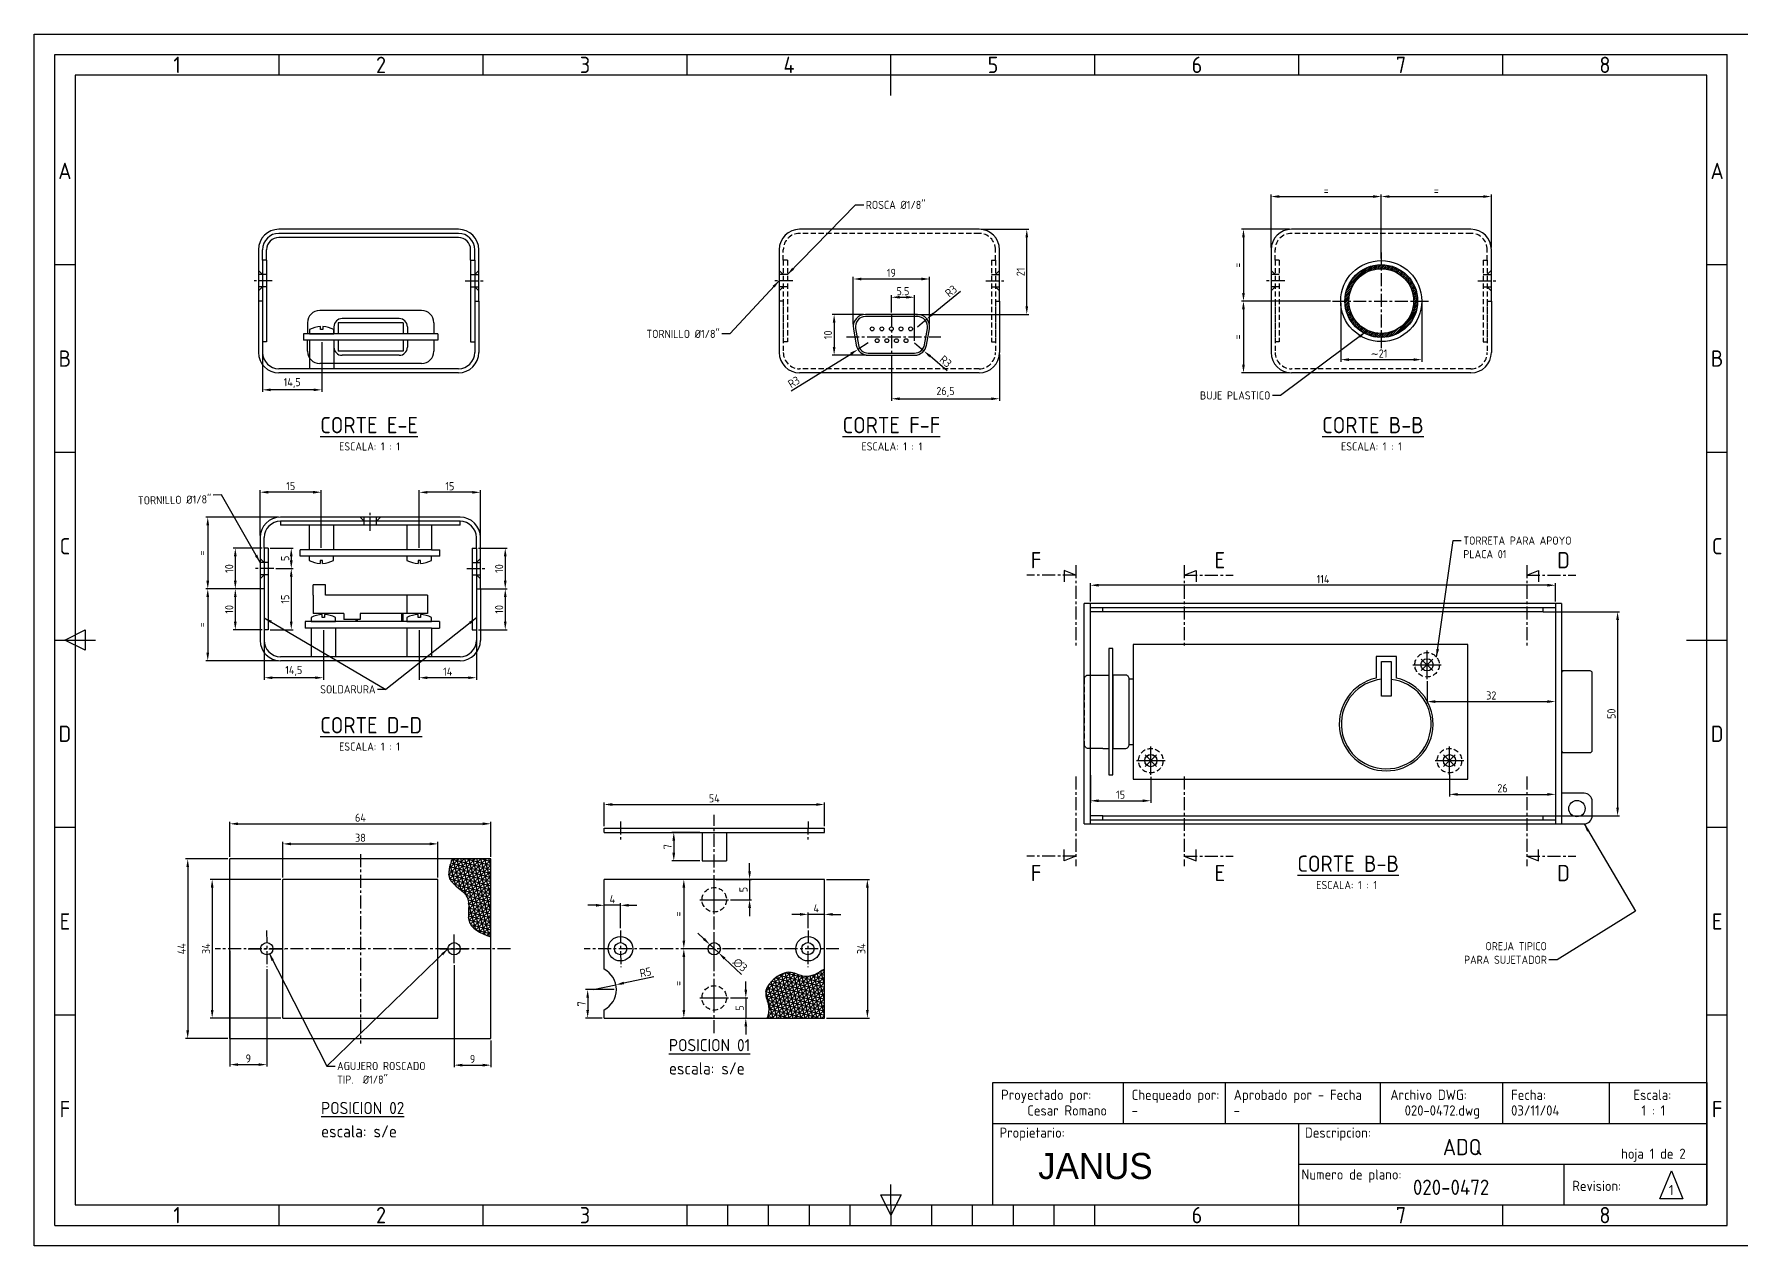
# Model space of a CAD drawing. Header units: millimetres. Extents: x 896 to 1804, y -11 to 286.
# Drawn here: x 896.4 to 1316.4, y -11.4 to 285.6 of the extents above; entities that cross this region are included whole.
import ezdxf
from ezdxf.enums import TextEntityAlignment as Align

# ---------------------------------------------------------------- set-up
doc = ezdxf.new("R2010")
doc.units = ezdxf.units.MM
doc.header["$LTSCALE"] = 0.1
doc.linetypes.add('CENTER', pattern=[50.8, 31.75, -6.35, 6.35, -6.35])
doc.linetypes.add('DASHED', pattern=[19.05, 12.7, -6.35])
for name, color, linetype in [('CAJA 010', 7, 'Continuous'), ('PLACA 025', 7, 'Continuous'), ('ROTULO', 7, 'Continuous'), ('TXT 020', 7, 'Continuous')]:
    doc.layers.add(name, color=color, linetype=linetype)
doc.styles.add('EMPRESA', font='vinet.ttf', dxfattribs={"height": 2})
doc.styles.add('ISO Proportional', font='isocp.shx', dxfattribs={"height": 2})
doc.dimstyles.new('ISO-25', dxfattribs={"dimtxt": 2, "dimasz": 2, "dimexe": 0.5, "dimexo": 0.5, "dimgap": 0.5, "dimtad": 1, "dimtxsty": 'ISO Proportional', "dimcen": 3.5, "dimclrd": 5, "dimclre": 4, "dimclrt": 9, "dimadec": 0, "dimazin": 0, "dimtfac": 1, "dimtmove": 0, "dimatfit": 3, "dimfxl": 0, "dimarcsym": 0})

msp = doc.modelspace()

# ---------------------------------------------------------------- texts
at = {"color": 9, "style": 'ISO Proportional'}
for p in [(971.086, 183.551), (1099.121, 183.551), (1216.671, 183.551), (971.086, 109.971), (1210.6, 76.026)]:
    msp.add_text('ESCALA: 1 : 1', height=2, dxfattribs=at).set_placement(p)
at = {"color": 9, "char_height": 2, "style": 'ISO Proportional'}
for s, insert, attachment_point in [('ROSCA %%C1/8"', (1100.192, 244.765), 1), ('TORNILLO %%C1/8"', (1064.388, 211.14), 9), ('BUJE PLASTICO', (1199.359, 196.044), 9), ('TORRETA PARA APOYO\\PPLACA 01', (1246.656, 162.472), 1), ('SOLDARURA', (980.019, 125.002), 6), ('OREJA TIPICO\\PPARA SUJETADOR', (1267.132, 57.694), 9), ('AGUJERO ROSCADO \\PTIP.  %%C1/8"', (970.603, 33.655), 1)]:
    msp.add_mtext(s, dxfattribs=dict(at, insert=insert, attachment_point=attachment_point))
at = {"color": 9, "insert": (939.76, 171.608), "char_height": 2, "attachment_point": 6, "rotation": 1, "style": 'ISO Proportional'}
msp.add_mtext('TORNILLO %%C1/8"', dxfattribs=at)
at = {"layer": 'ROTULO', "color": 8, "style": 'ISO Proportional'}
for s, p in [('1', (931.372, 278.096)), ('2', (981.372, 278.096)), ('3', (1031.372, 278.096)), ('4', (1081.372, 278.096)), ('5', (1131.372, 278.096)), ('6', (1181.372, 278.096)), ('7', (1231.372, 278.096)), ('8', (1281.372, 278.096)), ('A', (903.872, 252.096)), ('A', (1308.872, 252.096)), ('B', (903.872, 206.096)), ('B', (1308.872, 206.096)), ('C', (903.872, 160.096)), ('C', (1308.872, 160.096)), ('D', (903.872, 114.096)), ('D', (1308.872, 114.096)), ('E', (903.872, 68.096)), ('E', (1308.872, 68.096)), ('F', (903.872, 22.096)), ('F', (1308.872, 22.096)), ('1', (931.372, -3.904)), ('2', (981.372, -3.904)), ('3', (1031.372, -3.904)), ('6', (1181.372, -3.904)), ('7', (1231.372, -3.904)), ('8', (1281.372, -3.904))]:
    msp.add_text(s, height=4, dxfattribs=at).set_placement(p, align=Align.MIDDLE)
at = {"layer": 'ROTULO', "color": 2, "style": 'ISO Proportional'}
for s, height, p in [('Proyectado por:', 2.5, (1133.372, 25.596)), ('Chequeado por:', 2.5, (1165.372, 25.596)), ('Aprobado por - Fecha', 2.5, (1190.372, 25.596)), ('Archivo DWG:', 2.5, (1228.774, 25.596)), ('Fecha:', 2.5, (1258.372, 25.596)), ('Escala:', 2.5, (1288.372, 25.596)), ('Propietario:', 2.5, (1132.984, 16.327)), ('Descripcion:', 2.5, (1207.818, 16.327)), ('ADQ', 4, (1241.651, 12.788)), ('Numero de plano:', 2.5, (1206.994, 6.067)), ('020-0472', 3.75, (1234.306, 2.925)), ('Revision:', 2.5, (1273.372, 3.268))]:
    msp.add_text(s, height=height, dxfattribs=at).set_placement(p, align=Align.MIDDLE_LEFT)
at = {"layer": 'ROTULO', "color": 9}
for s, height, style, p in [('Cesar Romano', 2.5, 'ISO Proportional', (1139.775, 21.758)), ('-', 2.5, 'ISO Proportional', (1165.372, 21.758)), ('-', 2.5, 'ISO Proportional', (1190.372, 21.758)), ('020-0472.dwg', 2.5, 'ISO Proportional', (1232.281, 21.758)), ('03/11/04', 2.5, 'ISO Proportional', (1258.372, 21.758)), ('1 : 1', 2.5, 'ISO Proportional', (1290.319, 21.758)), ('JANUS', 6.4, 'EMPRESA', (1142.445, 8.14)), ('hoja 1 de 2', 2.5, 'ISO Proportional', (1285.335, 11.157))]:
    msp.add_text(s, height=height, dxfattribs=dict(at, style=style)).set_placement(p, align=Align.MIDDLE_LEFT)
at = {"layer": 'TXT 020', "color": 6, "style": 'ISO Proportional'}
for s, p in [('%%UCORTE E-E', (966.469, 187.781)), ('%%UCORTE F-F', (1094.504, 187.781)), ('%%UCORTE B-B', (1212.053, 187.781)), ('%%UCORTE D-D', (966.469, 114.201)), ('%%UCORTE B-B', (1205.982, 80.257))]:
    msp.add_text(s, height=4, dxfattribs=at).set_placement(p)
at = {"layer": 'TXT 020', "color": 3, "linetype": 'CENTER', "style": 'ISO Proportional'}
for s, p in [('F', (1140.634, 154.663)), ('E', (1185.685, 154.663)), ('D', (1269.659, 154.663)), ('F', (1140.634, 77.961)), ('E', (1185.685, 77.961)), ('D', (1269.659, 77.961))]:
    msp.add_text(s, height=4, dxfattribs=at).set_placement(p)
at = {"layer": 'TXT 020', "color": 2, "style": 'ISO Proportional'}
for s, p in [('%%UPOSICION 01', (1051.946, 36.275)), ('%%UPOSICION 02', (966.684, 20.856))]:
    msp.add_text(s, height=3, dxfattribs=at).set_placement(p)
at = {"layer": 'TXT 020', "color": 9, "style": 'ISO Proportional'}
for p in [(1051.946, 30.575), (966.684, 15.156)]:
    msp.add_text('escala: s/e', height=3, dxfattribs=at).set_placement(p)
at = {"layer": 'TXT 020', "color": 2, "style": 'ISO Proportional'}
msp.add_text('1', height=2.5, dxfattribs=at).set_placement((1297.055, 2.24), align=Align.MIDDLE_LEFT)

# ---------------------------------------------------------------- blocks, each defined once
blk = doc.blocks.new('*D0')
at = {"color": 4, "lineweight": -2}
for p, q in [((1155.26, 146.52), (1155.26, 151.02)), ((1269.26, 146.52), (1269.26, 151.02))]:
    blk.add_line(p, q, dxfattribs=at)
at = {"color": 5, "lineweight": -2}
blk.add_line((1267.26, 150.52), (1157.26, 150.52), dxfattribs=at)
at = {"color": 5}
for points in [[(1157.26, 150.86), (1157.26, 150.19), (1155.26, 150.52)], [(1267.26, 150.86), (1267.26, 150.19), (1269.26, 150.52)]]:
    blk.add_solid(points, dxfattribs=at)
at = {"layer": 'Defpoints', "color": 0}
for p in [(1155.26, 150.52), (1155.26, 146.02), (1269.26, 146.02)]:
    blk.add_point(p, dxfattribs=at)
at = {"color": 9, "insert": (1212.26, 152.02), "char_height": 2, "attachment_point": 5, "style": 'ISO Proportional'}
blk.add_mtext('114', dxfattribs=at)
blk = doc.blocks.new('*D1')
at = {"color": 4, "lineweight": -2}
for p, q in [((1243.26, 104.02), (1243.26, 98.76)), ((1269.26, 104.02), (1269.26, 98.76))]:
    blk.add_line(p, q, dxfattribs=at)
at = {"color": 5, "lineweight": -2}
blk.add_line((1245.26, 99.26), (1267.26, 99.26), dxfattribs=at)
at = {"color": 5}
for points in [[(1245.26, 99.59), (1245.26, 98.92), (1243.26, 99.26)], [(1267.26, 99.59), (1267.26, 98.92), (1269.26, 99.26)]]:
    blk.add_solid(points, dxfattribs=at)
at = {"layer": 'Defpoints', "color": 0}
for p in [(1243.26, 104.52), (1269.26, 104.52), (1269.26, 99.26)]:
    blk.add_point(p, dxfattribs=at)
at = {"color": 9, "insert": (1256.26, 100.76), "char_height": 2, "attachment_point": 5, "style": 'ISO Proportional'}
blk.add_mtext('26', dxfattribs=at)
blk = doc.blocks.new('*D11')
at = {"color": 4, "lineweight": -2}
for p, q in [((1266.76, 144.02), (1284.97, 144.02)), ((1266.76, 94.02), (1284.97, 94.02))]:
    blk.add_line(p, q, dxfattribs=at)
at = {"color": 5, "lineweight": -2}
blk.add_line((1284.47, 142.02), (1284.47, 96.02), dxfattribs=at)
at = {"color": 5}
for points in [[(1284.14, 142.02), (1284.81, 142.02), (1284.47, 144.02)], [(1284.14, 96.02), (1284.81, 96.02), (1284.47, 94.02)]]:
    blk.add_solid(points, dxfattribs=at)
at = {"layer": 'Defpoints', "color": 0}
for p in [(1266.26, 144.02), (1266.26, 94.02), (1284.47, 94.02)]:
    blk.add_point(p, dxfattribs=at)
at = {"color": 9, "insert": (1282.97, 119.02), "char_height": 2, "attachment_point": 5, "rotation": 90, "style": 'ISO Proportional'}
blk.add_mtext('50', dxfattribs=at)
blk = doc.blocks.new('*D14')
at = {"color": 4, "lineweight": -2}
for p, q in [((1059.55, 89.93), (1052.63, 89.93)), ((1059.55, 82.93), (1052.63, 82.93))]:
    blk.add_line(p, q, dxfattribs=at)
at = {"color": 5, "lineweight": -2}
blk.add_line((1053.13, 87.93), (1053.13, 84.93), dxfattribs=at)
at = {"color": 5}
for points in [[(1052.79, 87.93), (1053.46, 87.93), (1053.13, 89.93)], [(1052.79, 84.93), (1053.46, 84.93), (1053.13, 82.93)]]:
    blk.add_solid(points, dxfattribs=at)
at = {"layer": 'Defpoints', "color": 0}
for p in [(1060.05, 89.93), (1053.13, 82.93), (1060.05, 82.93)]:
    blk.add_point(p, dxfattribs=at)
at = {"color": 9, "insert": (1051.63, 86.43), "char_height": 2, "attachment_point": 5, "rotation": 90, "style": 'ISO Proportional'}
blk.add_mtext('7', dxfattribs=at)
blk = doc.blocks.new('*D15')
at = {"color": 5, "lineweight": -2}
for p, q in [((1034.05, 72.06), (1032.05, 72.06)), ((1040.06, 72.06), (1036.05, 72.06)), ((1042.06, 72.06), (1044.06, 72.06))]:
    blk.add_line(p, q, dxfattribs=at)
at = {"color": 4, "lineweight": -2}
for p, q in [((1036.05, 61.91), (1036.05, 72.56)), ((1040.06, 66.41), (1040.06, 72.56))]:
    blk.add_line(p, q, dxfattribs=at)
at = {"color": 5}
for points in [[(1034.05, 72.39), (1034.05, 71.72), (1036.05, 72.06)], [(1042.06, 72.39), (1042.06, 71.72), (1040.06, 72.06)]]:
    blk.add_solid(points, dxfattribs=at)
at = {"layer": 'Defpoints', "color": 0}
for p in [(1036.05, 72.06), (1040.06, 65.91), (1036.05, 61.41)]:
    blk.add_point(p, dxfattribs=at)
at = {"color": 9, "insert": (1038.06, 73.56), "char_height": 2, "attachment_point": 5, "style": 'ISO Proportional'}
blk.add_mtext('4', dxfattribs=at)
blk = doc.blocks.new('*D16')
at = {"layer": 'CAJA 010', "color": 5, "lineweight": -2}
for p, q in [((1084.05, 69.83), (1082.05, 69.83)), ((1090.05, 69.83), (1086.05, 69.83)), ((1092.05, 69.83), (1094.05, 69.83))]:
    blk.add_line(p, q, dxfattribs=at)
at = {"layer": 'CAJA 010', "color": 4, "lineweight": -2}
for p, q in [((1086.05, 66.41), (1086.05, 70.33)), ((1090.05, 61.91), (1090.05, 70.33))]:
    blk.add_line(p, q, dxfattribs=at)
at = {"layer": 'CAJA 010', "color": 5}
for points in [[(1084.05, 70.17), (1084.05, 69.5), (1086.05, 69.83)], [(1092.05, 70.17), (1092.05, 69.5), (1090.05, 69.83)]]:
    blk.add_solid(points, dxfattribs=at)
at = {"layer": 'Defpoints', "color": 0}
for p in [(1086.05, 69.83), (1086.05, 65.91), (1090.05, 61.41)]:
    blk.add_point(p, dxfattribs=at)
at = {"layer": 'CAJA 010', "color": 9, "insert": (1088.05, 71.33), "char_height": 2, "attachment_point": 5, "style": 'ISO Proportional'}
blk.add_mtext('4', dxfattribs=at)
blk = doc.blocks.new('*D17')
at = {"color": 5, "lineweight": -2}
for p, q in [((1071.71, 80.41), (1071.71, 82.41)), ((1071.71, 78.41), (1071.71, 73.41)), ((1071.71, 71.41), (1071.71, 69.41))]:
    blk.add_line(p, q, dxfattribs=at)
at = {"color": 4, "lineweight": -2}
for p, q in [((1063.55, 78.41), (1072.21, 78.41)), ((1067.05, 73.41), (1072.21, 73.41))]:
    blk.add_line(p, q, dxfattribs=at)
at = {"color": 5}
for points in [[(1071.38, 80.41), (1072.05, 80.41), (1071.71, 78.41)], [(1071.38, 71.41), (1072.05, 71.41), (1071.71, 73.41)]]:
    blk.add_solid(points, dxfattribs=at)
at = {"layer": 'Defpoints', "color": 0}
for p in [(1063.05, 78.41), (1066.55, 73.41), (1071.71, 73.41)]:
    blk.add_point(p, dxfattribs=at)
at = {"color": 9, "insert": (1070.21, 75.91), "char_height": 2, "attachment_point": 5, "rotation": 90, "style": 'ISO Proportional'}
blk.add_mtext('5', dxfattribs=at)
blk = doc.blocks.new('*D18')
at = {"color": 5, "lineweight": -2}
for p, q in [((1070.78, 51.36), (1070.78, 53.36)), ((1070.78, 49.36), (1070.78, 44.41)), ((1070.78, 42.41), (1070.78, 40.41))]:
    blk.add_line(p, q, dxfattribs=at)
at = {"color": 4, "lineweight": -2}
for p, q in [((1067.05, 49.36), (1071.28, 49.36)), ((1063.55, 44.41), (1071.28, 44.41))]:
    blk.add_line(p, q, dxfattribs=at)
at = {"color": 5}
for points in [[(1070.45, 51.36), (1071.12, 51.36), (1070.78, 49.36)], [(1070.45, 42.41), (1071.12, 42.41), (1070.78, 44.41)]]:
    blk.add_solid(points, dxfattribs=at)
at = {"layer": 'Defpoints', "color": 0}
for p in [(1066.55, 49.36), (1063.05, 44.41), (1070.78, 44.41)]:
    blk.add_point(p, dxfattribs=at)
at = {"color": 9, "insert": (1069.28, 46.89), "char_height": 2, "attachment_point": 5, "rotation": 90, "style": 'ISO Proportional'}
blk.add_mtext('5', dxfattribs=at)
blk = doc.blocks.new('*D19')
at = {"color": 4, "lineweight": -2}
for p, q in [((1062.55, 78.41), (1055.09, 78.41)), ((1062.55, 61.41), (1055.09, 61.41))]:
    blk.add_line(p, q, dxfattribs=at)
at = {"color": 5, "lineweight": -2}
blk.add_line((1055.59, 76.41), (1055.59, 63.41), dxfattribs=at)
at = {"color": 5}
for points in [[(1055.26, 76.41), (1055.93, 76.41), (1055.59, 78.41)], [(1055.26, 63.41), (1055.93, 63.41), (1055.59, 61.41)]]:
    blk.add_solid(points, dxfattribs=at)
at = {"layer": 'Defpoints', "color": 0}
for p in [(1063.05, 78.41), (1055.59, 61.41), (1063.05, 61.41)]:
    blk.add_point(p, dxfattribs=at)
at = {"color": 9, "insert": (1054.09, 69.91), "char_height": 2, "attachment_point": 5, "rotation": 90, "style": 'ISO Proportional'}
blk.add_mtext('=', dxfattribs=at)
blk = doc.blocks.new('*D20')
at = {"color": 4, "lineweight": -2}
for p, q in [((1062.05, 61.41), (1055.09, 61.41)), ((1062.55, 44.41), (1055.09, 44.41))]:
    blk.add_line(p, q, dxfattribs=at)
at = {"color": 5, "lineweight": -2}
blk.add_line((1055.59, 59.41), (1055.59, 46.41), dxfattribs=at)
at = {"color": 5}
for points in [[(1055.26, 59.41), (1055.93, 59.41), (1055.59, 61.41)], [(1055.26, 46.41), (1055.93, 46.41), (1055.59, 44.41)]]:
    blk.add_solid(points, dxfattribs=at)
at = {"layer": 'Defpoints', "color": 0}
for p in [(1062.55, 61.41), (1055.59, 44.41), (1063.05, 44.41)]:
    blk.add_point(p, dxfattribs=at)
at = {"color": 9, "insert": (1054.09, 52.91), "char_height": 2, "attachment_point": 5, "rotation": 90, "style": 'ISO Proportional'}
blk.add_mtext('=', dxfattribs=at)
blk = doc.blocks.new('*D22')
at = {"color": 4, "lineweight": -2}
for p, q in [((999.28, 57.41), (999.28, 32.37)), ((1008.32, 38.91), (1008.32, 32.37))]:
    blk.add_line(p, q, dxfattribs=at)
at = {"color": 5, "lineweight": -2}
blk.add_line((1001.28, 32.87), (1006.32, 32.87), dxfattribs=at)
at = {"color": 5}
for points in [[(1001.28, 33.2), (1001.28, 32.53), (999.28, 32.87)], [(1006.32, 33.2), (1006.32, 32.53), (1008.32, 32.87)]]:
    blk.add_solid(points, dxfattribs=at)
at = {"layer": 'Defpoints', "color": 0}
for p in [(999.28, 57.91), (1008.32, 39.41), (1008.32, 32.87)]:
    blk.add_point(p, dxfattribs=at)
at = {"color": 9, "insert": (1003.8, 34.37), "char_height": 2, "attachment_point": 5, "style": 'ISO Proportional'}
blk.add_mtext('9', dxfattribs=at)
blk = doc.blocks.new('*D23')
at = {"color": 4, "lineweight": -2}
for p, q in [((944.32, 60.91), (944.32, 32.5)), ((953.38, 56.41), (953.38, 32.5))]:
    blk.add_line(p, q, dxfattribs=at)
at = {"color": 5, "lineweight": -2}
blk.add_line((946.32, 33), (951.38, 33), dxfattribs=at)
at = {"color": 5}
for points in [[(946.32, 33.33), (946.32, 32.67), (944.32, 33)], [(951.38, 33.33), (951.38, 32.67), (953.38, 33)]]:
    blk.add_solid(points, dxfattribs=at)
at = {"layer": 'Defpoints', "color": 0}
for p in [(944.32, 61.41), (953.38, 56.91), (953.38, 33)]:
    blk.add_point(p, dxfattribs=at)
at = {"color": 9, "insert": (948.85, 34.5), "char_height": 2, "attachment_point": 5, "style": 'ISO Proportional'}
blk.add_mtext('9', dxfattribs=at)
blk = doc.blocks.new('*D24')
at = {"color": 4, "lineweight": -2}
for p, q in [((944.32, 83.91), (944.32, 92.54)), ((1008.32, 83.91), (1008.32, 92.54))]:
    blk.add_line(p, q, dxfattribs=at)
at = {"color": 5, "lineweight": -2}
blk.add_line((946.32, 92.04), (1006.32, 92.04), dxfattribs=at)
at = {"color": 5}
for points in [[(946.32, 92.37), (946.32, 91.7), (944.32, 92.04)], [(1006.32, 92.37), (1006.32, 91.7), (1008.32, 92.04)]]:
    blk.add_solid(points, dxfattribs=at)
at = {"layer": 'Defpoints', "color": 0}
for p in [(1008.32, 92.04), (944.32, 83.41), (1008.32, 83.41)]:
    blk.add_point(p, dxfattribs=at)
at = {"color": 9, "insert": (976.32, 93.54), "char_height": 2, "attachment_point": 5, "style": 'ISO Proportional'}
blk.add_mtext('64', dxfattribs=at)
blk = doc.blocks.new('*D25')
at = {"color": 4, "lineweight": -2}
for p, q in [((943.82, 83.41), (933.48, 83.41)), ((943.82, 39.41), (933.48, 39.41))]:
    blk.add_line(p, q, dxfattribs=at)
at = {"color": 5, "lineweight": -2}
blk.add_line((933.98, 81.41), (933.98, 41.41), dxfattribs=at)
at = {"color": 5}
for points in [[(933.65, 81.41), (934.32, 81.41), (933.98, 83.41)], [(933.65, 41.41), (934.32, 41.41), (933.98, 39.41)]]:
    blk.add_solid(points, dxfattribs=at)
at = {"layer": 'Defpoints', "color": 0}
for p in [(944.32, 83.41), (933.98, 39.41), (944.32, 39.41)]:
    blk.add_point(p, dxfattribs=at)
at = {"color": 9, "insert": (932.48, 61.41), "char_height": 2, "attachment_point": 5, "rotation": 90, "style": 'ISO Proportional'}
blk.add_mtext('44', dxfattribs=at)
blk = doc.blocks.new('*D26')
at = {"color": 4, "lineweight": -2}
for p, q in [((957.32, 78.91), (957.32, 87.61)), ((995.32, 78.91), (995.32, 87.61))]:
    blk.add_line(p, q, dxfattribs=at)
at = {"color": 5, "lineweight": -2}
blk.add_line((959.32, 87.11), (993.32, 87.11), dxfattribs=at)
at = {"color": 5}
for points in [[(959.32, 87.44), (959.32, 86.77), (957.32, 87.11)], [(993.32, 87.44), (993.32, 86.77), (995.32, 87.11)]]:
    blk.add_solid(points, dxfattribs=at)
at = {"layer": 'Defpoints', "color": 0}
for p in [(995.32, 87.11), (957.32, 78.41), (995.32, 78.41)]:
    blk.add_point(p, dxfattribs=at)
at = {"color": 9, "insert": (976.32, 88.61), "char_height": 2, "attachment_point": 5, "style": 'ISO Proportional'}
blk.add_mtext('38', dxfattribs=at)
blk = doc.blocks.new('*D27')
at = {"color": 4, "lineweight": -2}
for p, q in [((956.82, 78.41), (939.48, 78.41)), ((956.82, 44.41), (939.48, 44.41))]:
    blk.add_line(p, q, dxfattribs=at)
at = {"color": 5, "lineweight": -2}
blk.add_line((939.98, 76.41), (939.98, 46.41), dxfattribs=at)
at = {"color": 5}
for points in [[(939.65, 76.41), (940.32, 76.41), (939.98, 78.41)], [(939.65, 46.41), (940.32, 46.41), (939.98, 44.41)]]:
    blk.add_solid(points, dxfattribs=at)
at = {"layer": 'Defpoints', "color": 0}
for p in [(957.32, 78.41), (939.98, 44.41), (957.32, 44.41)]:
    blk.add_point(p, dxfattribs=at)
at = {"color": 9, "insert": (938.48, 61.41), "char_height": 2, "attachment_point": 5, "rotation": 90, "style": 'ISO Proportional'}
blk.add_mtext('34', dxfattribs=at)
blk = doc.blocks.new('*D28')
at = {"color": 4, "lineweight": -2}
for p, q in [((1237.76, 127.02), (1237.76, 121.5)), ((1269.26, 125.93), (1269.26, 121.5))]:
    blk.add_line(p, q, dxfattribs=at)
at = {"color": 5, "lineweight": -2}
blk.add_line((1239.76, 122), (1267.26, 122), dxfattribs=at)
at = {"color": 5}
for points in [[(1239.76, 122.33), (1239.76, 121.66), (1237.76, 122)], [(1267.26, 122.33), (1267.26, 121.66), (1269.26, 122)]]:
    blk.add_solid(points, dxfattribs=at)
at = {"layer": 'Defpoints', "color": 0}
for p in [(1237.76, 127.52), (1269.26, 126.43), (1269.26, 122)]:
    blk.add_point(p, dxfattribs=at)
at = {"color": 9, "insert": (1253.51, 123.5), "char_height": 2, "attachment_point": 5, "style": 'ISO Proportional'}
blk.add_mtext('32', dxfattribs=at)
blk = doc.blocks.new('*D29')
at = {"color": 4, "lineweight": -2}
for p, q in [((1155.26, 103.93), (1155.26, 97.18)), ((1170.06, 103.52), (1170.06, 97.18))]:
    blk.add_line(p, q, dxfattribs=at)
at = {"color": 5, "lineweight": -2}
blk.add_line((1157.26, 97.68), (1168.06, 97.68), dxfattribs=at)
at = {"color": 5}
for points in [[(1157.26, 98.02), (1157.26, 97.35), (1155.26, 97.68)], [(1168.06, 98.02), (1168.06, 97.35), (1170.06, 97.68)]]:
    blk.add_solid(points, dxfattribs=at)
at = {"layer": 'Defpoints', "color": 0}
for p in [(1155.26, 104.43), (1170.06, 104.02), (1170.06, 97.68)]:
    blk.add_point(p, dxfattribs=at)
at = {"color": 9, "insert": (1162.66, 99.18), "char_height": 2, "attachment_point": 5, "style": 'ISO Proportional'}
blk.add_mtext('15', dxfattribs=at)
blk = doc.blocks.new('*D38')
at = {"color": 4, "lineweight": -2}
for p, q in [((956.23, 167.21), (938.4, 167.21)), ((951.23, 149.61), (938.4, 149.61))]:
    blk.add_line(p, q, dxfattribs=at)
at = {"color": 5, "lineweight": -2}
blk.add_line((938.9, 165.21), (938.9, 151.61), dxfattribs=at)
at = {"color": 5}
for points in [[(938.56, 165.21), (939.23, 165.21), (938.9, 167.21)], [(938.56, 151.61), (939.23, 151.61), (938.9, 149.61)]]:
    blk.add_solid(points, dxfattribs=at)
at = {"layer": 'Defpoints', "color": 0}
for p in [(956.73, 167.21), (938.9, 149.61), (951.73, 149.61)]:
    blk.add_point(p, dxfattribs=at)
at = {"color": 9, "insert": (937.4, 158.41), "char_height": 2, "attachment_point": 5, "rotation": 90, "style": 'ISO Proportional'}
blk.add_mtext('=', dxfattribs=at)
blk = doc.blocks.new('*D39')
at = {"color": 4, "lineweight": -2}
for p, q in [((950.73, 149.61), (938.4, 149.61)), ((956.23, 132.01), (938.4, 132.01))]:
    blk.add_line(p, q, dxfattribs=at)
at = {"color": 5, "lineweight": -2}
blk.add_line((938.9, 147.61), (938.9, 134.01), dxfattribs=at)
at = {"color": 5}
for points in [[(938.56, 147.61), (939.23, 147.61), (938.9, 149.61)], [(938.56, 134.01), (939.23, 134.01), (938.9, 132.01)]]:
    blk.add_solid(points, dxfattribs=at)
at = {"layer": 'Defpoints', "color": 0}
for p in [(951.23, 149.61), (938.9, 132.01), (956.73, 132.01)]:
    blk.add_point(p, dxfattribs=at)
at = {"color": 9, "insert": (937.4, 140.81), "char_height": 2, "attachment_point": 5, "rotation": 90, "style": 'ISO Proportional'}
blk.add_mtext('=', dxfattribs=at)
blk = doc.blocks.new('*D40')
at = {"color": 4, "lineweight": -2}
for p, q in [((952.23, 159.61), (945.15, 159.61)), ((952.23, 149.61), (945.15, 149.61))]:
    blk.add_line(p, q, dxfattribs=at)
at = {"color": 5, "lineweight": -2}
blk.add_line((945.65, 157.61), (945.65, 151.61), dxfattribs=at)
at = {"color": 5}
for points in [[(945.32, 157.61), (945.98, 157.61), (945.65, 159.61)], [(945.32, 151.61), (945.98, 151.61), (945.65, 149.61)]]:
    blk.add_solid(points, dxfattribs=at)
at = {"layer": 'Defpoints', "color": 0}
for p in [(952.73, 159.61), (945.65, 149.61), (952.73, 149.61)]:
    blk.add_point(p, dxfattribs=at)
at = {"color": 9, "insert": (944.15, 154.61), "char_height": 2, "attachment_point": 5, "rotation": 90, "style": 'ISO Proportional'}
blk.add_mtext('10', dxfattribs=at)
blk = doc.blocks.new('*D41')
at = {"color": 4, "lineweight": -2}
for p, q in [((952.23, 149.61), (945.15, 149.61)), ((952.23, 139.61), (945.15, 139.61))]:
    blk.add_line(p, q, dxfattribs=at)
at = {"color": 5, "lineweight": -2}
blk.add_line((945.65, 147.61), (945.65, 141.61), dxfattribs=at)
at = {"color": 5}
for points in [[(945.32, 147.61), (945.98, 147.61), (945.65, 149.61)], [(945.32, 141.61), (945.98, 141.61), (945.65, 139.61)]]:
    blk.add_solid(points, dxfattribs=at)
at = {"layer": 'Defpoints', "color": 0}
for p in [(952.73, 149.61), (945.65, 139.61), (952.73, 139.61)]:
    blk.add_point(p, dxfattribs=at)
at = {"color": 9, "insert": (944.15, 144.61), "char_height": 2, "attachment_point": 5, "rotation": 90, "style": 'ISO Proportional'}
blk.add_mtext('10', dxfattribs=at)
blk = doc.blocks.new('*D43')
at = {"color": 4, "lineweight": -2}
for p, q in [((1005.23, 149.61), (1012.32, 149.61)), ((1005.23, 139.61), (1012.32, 139.61))]:
    blk.add_line(p, q, dxfattribs=at)
at = {"color": 5, "lineweight": -2}
blk.add_line((1011.82, 147.61), (1011.82, 141.61), dxfattribs=at)
at = {"color": 5}
for points in [[(1011.49, 147.61), (1012.15, 147.61), (1011.82, 149.61)], [(1011.49, 141.61), (1012.15, 141.61), (1011.82, 139.61)]]:
    blk.add_solid(points, dxfattribs=at)
at = {"layer": 'Defpoints', "color": 0}
for p in [(1004.73, 149.61), (1004.73, 139.61), (1011.82, 139.61)]:
    blk.add_point(p, dxfattribs=at)
at = {"color": 9, "insert": (1010.32, 144.61), "char_height": 2, "attachment_point": 5, "rotation": 90, "style": 'ISO Proportional'}
blk.add_mtext('10', dxfattribs=at)
blk = doc.blocks.new('*D42')
at = {"color": 4, "lineweight": -2}
for p, q in [((1005.23, 159.61), (1012.32, 159.61)), ((1005.23, 149.61), (1012.32, 149.61))]:
    blk.add_line(p, q, dxfattribs=at)
at = {"color": 5, "lineweight": -2}
blk.add_line((1011.82, 157.61), (1011.82, 151.61), dxfattribs=at)
at = {"color": 5}
for points in [[(1011.49, 157.61), (1012.15, 157.61), (1011.82, 159.61)], [(1011.49, 151.61), (1012.15, 151.61), (1011.82, 149.61)]]:
    blk.add_solid(points, dxfattribs=at)
at = {"layer": 'Defpoints', "color": 0}
for p in [(1004.73, 159.61), (1004.73, 149.61), (1011.82, 149.61)]:
    blk.add_point(p, dxfattribs=at)
at = {"color": 9, "insert": (1010.32, 154.61), "char_height": 2, "attachment_point": 5, "rotation": 90, "style": 'ISO Proportional'}
blk.add_mtext('10', dxfattribs=at)
blk = doc.blocks.new('*D44')
at = {"color": 4, "lineweight": -2}
for p, q in [((954.23, 159.61), (959.87, 159.61)), ((955.58, 154.61), (959.87, 154.61))]:
    blk.add_line(p, q, dxfattribs=at)
at = {"color": 5, "lineweight": -2}
blk.add_line((959.37, 157.61), (959.37, 156.61), dxfattribs=at)
at = {"color": 5}
for points in [[(959.03, 157.61), (959.7, 157.61), (959.37, 159.61)], [(959.03, 156.61), (959.7, 156.61), (959.37, 154.61)]]:
    blk.add_solid(points, dxfattribs=at)
at = {"layer": 'Defpoints', "color": 0}
for p in [(953.73, 159.61), (955.08, 154.61), (959.37, 154.61)]:
    blk.add_point(p, dxfattribs=at)
at = {"color": 9, "insert": (957.87, 157.11), "char_height": 2, "attachment_point": 5, "rotation": 90, "style": 'ISO Proportional'}
blk.add_mtext('5', dxfattribs=at)
blk = doc.blocks.new('*D45')
at = {"color": 4, "lineweight": -2}
for p, q in [((956.08, 154.61), (959.87, 154.61)), ((954.23, 139.61), (959.87, 139.61))]:
    blk.add_line(p, q, dxfattribs=at)
at = {"color": 5, "lineweight": -2}
blk.add_line((959.37, 152.61), (959.37, 141.61), dxfattribs=at)
at = {"color": 5}
for points in [[(959.03, 152.61), (959.7, 152.61), (959.37, 154.61)], [(959.03, 141.61), (959.7, 141.61), (959.37, 139.61)]]:
    blk.add_solid(points, dxfattribs=at)
at = {"layer": 'Defpoints', "color": 0}
for p in [(955.58, 154.61), (953.73, 139.61), (959.37, 139.61)]:
    blk.add_point(p, dxfattribs=at)
at = {"color": 9, "insert": (957.87, 147.11), "char_height": 2, "attachment_point": 5, "rotation": 90, "style": 'ISO Proportional'}
blk.add_mtext('15', dxfattribs=at)
blk = doc.blocks.new('*D46')
at = {"color": 4, "lineweight": -2}
for p, q in [((990.73, 139.51), (990.73, 127.35)), ((1004.73, 139.11), (1004.73, 127.35))]:
    blk.add_line(p, q, dxfattribs=at)
at = {"color": 5, "lineweight": -2}
blk.add_line((1002.73, 127.85), (992.73, 127.85), dxfattribs=at)
at = {"color": 5}
for points in [[(992.73, 128.18), (992.73, 127.51), (990.73, 127.85)], [(1002.73, 128.18), (1002.73, 127.51), (1004.73, 127.85)]]:
    blk.add_solid(points, dxfattribs=at)
at = {"layer": 'Defpoints', "color": 0}
for p in [(990.73, 140.01), (1004.73, 139.61), (990.73, 127.85)]:
    blk.add_point(p, dxfattribs=at)
at = {"color": 9, "insert": (997.73, 129.35), "char_height": 2, "attachment_point": 5, "style": 'ISO Proportional'}
blk.add_mtext('14', dxfattribs=at)
blk = doc.blocks.new('*D47')
at = {"color": 4, "lineweight": -2}
for p, q in [((952.73, 139.11), (952.73, 127.35)), ((967.23, 139.51), (967.23, 127.35))]:
    blk.add_line(p, q, dxfattribs=at)
at = {"color": 5, "lineweight": -2}
blk.add_line((965.23, 127.85), (954.73, 127.85), dxfattribs=at)
at = {"color": 5}
for points in [[(954.73, 128.18), (954.73, 127.51), (952.73, 127.85)], [(965.23, 128.18), (965.23, 127.51), (967.23, 127.85)]]:
    blk.add_solid(points, dxfattribs=at)
at = {"layer": 'Defpoints', "color": 0}
for p in [(952.73, 139.61), (967.23, 140.01), (952.73, 127.85)]:
    blk.add_point(p, dxfattribs=at)
at = {"color": 9, "insert": (959.98, 129.5), "char_height": 2, "attachment_point": 5, "style": 'ISO Proportional'}
blk.add_mtext('14,5', dxfattribs=at)
blk = doc.blocks.new('*D49')
at = {"color": 4, "lineweight": -2}
for p, q in [((990.73, 159.71), (990.73, 173.8)), ((1005.73, 162.71), (1005.73, 173.8))]:
    blk.add_line(p, q, dxfattribs=at)
at = {"color": 5, "lineweight": -2}
blk.add_line((1003.73, 173.3), (992.73, 173.3), dxfattribs=at)
at = {"color": 5}
for points in [[(992.73, 173.63), (992.73, 172.97), (990.73, 173.3)], [(1003.73, 173.63), (1003.73, 172.97), (1005.73, 173.3)]]:
    blk.add_solid(points, dxfattribs=at)
at = {"layer": 'Defpoints', "color": 0}
for p in [(990.73, 173.3), (1005.73, 162.21), (990.73, 159.21)]:
    blk.add_point(p, dxfattribs=at)
at = {"color": 9, "insert": (998.23, 174.8), "char_height": 2, "attachment_point": 5, "style": 'ISO Proportional'}
blk.add_mtext('15', dxfattribs=at)
blk = doc.blocks.new('*D50')
at = {"color": 4, "lineweight": -2}
for p, q in [((951.73, 162.71), (951.73, 173.83)), ((966.73, 159.71), (966.73, 173.83))]:
    blk.add_line(p, q, dxfattribs=at)
at = {"color": 5, "lineweight": -2}
blk.add_line((964.73, 173.33), (953.73, 173.33), dxfattribs=at)
at = {"color": 5}
for points in [[(953.73, 173.66), (953.73, 172.99), (951.73, 173.33)], [(964.73, 173.66), (964.73, 172.99), (966.73, 173.33)]]:
    blk.add_solid(points, dxfattribs=at)
at = {"layer": 'Defpoints', "color": 0}
for p in [(951.73, 173.33), (951.73, 162.21), (966.73, 159.21)]:
    blk.add_point(p, dxfattribs=at)
at = {"color": 9, "insert": (959.23, 174.83), "char_height": 2, "attachment_point": 5, "style": 'ISO Proportional'}
blk.add_mtext('15', dxfattribs=at)
blk = doc.blocks.new('*D51')
at = {"color": 4, "lineweight": -2}
for p, q in [((1038.55, 51.41), (1031.52, 51.41)), ((1035.55, 44.41), (1031.52, 44.41))]:
    blk.add_line(p, q, dxfattribs=at)
at = {"color": 5, "lineweight": -2}
blk.add_line((1032.02, 49.41), (1032.02, 46.41), dxfattribs=at)
at = {"color": 5}
for points in [[(1031.69, 49.41), (1032.35, 49.41), (1032.02, 51.41)], [(1031.69, 46.41), (1032.35, 46.41), (1032.02, 44.41)]]:
    blk.add_solid(points, dxfattribs=at)
at = {"layer": 'Defpoints', "color": 0}
for p in [(1039.05, 51.41), (1032.02, 44.41), (1036.05, 44.41)]:
    blk.add_point(p, dxfattribs=at)
at = {"color": 9, "insert": (1030.52, 47.91), "char_height": 2, "attachment_point": 5, "rotation": 90, "style": 'ISO Proportional'}
blk.add_mtext('7', dxfattribs=at)
blk = doc.blocks.new('*D52')
at = {"color": 5, "lineweight": -2}
for p, q in [((1033.39, 51.41), (1038.93, 52.58)), ((1048.21, 54.54), (1040.89, 52.99))]:
    blk.add_line(p, q, dxfattribs=at)
at = {"color": 5}
blk.add_solid([(1040.82, 53.32), (1040.96, 52.66), (1038.93, 52.58)], dxfattribs=at)
at = {"layer": 'Defpoints', "color": 0}
for p in [(1033.39, 51.41), (1038.93, 52.58)]:
    blk.add_point(p, dxfattribs=at)
at = {"color": 9, "insert": (1046.2, 55.64), "char_height": 2, "attachment_point": 5, "rotation": 11.9078, "style": 'ISO Proportional'}
blk.add_mtext('R5', dxfattribs=at)
blk = doc.blocks.new('*D62')
at = {"color": 4, "lineweight": -2}
for p, q in [((966.83, 210.09), (966.83, 197.93)), ((952.33, 209.69), (952.33, 197.93))]:
    blk.add_line(p, q, dxfattribs=at)
at = {"color": 5, "lineweight": -2}
blk.add_line((964.83, 198.43), (954.33, 198.43), dxfattribs=at)
at = {"color": 5}
for points in [[(954.33, 198.76), (954.33, 198.09), (952.33, 198.43)], [(964.83, 198.76), (964.83, 198.09), (966.83, 198.43)]]:
    blk.add_solid(points, dxfattribs=at)
at = {"layer": 'Defpoints', "color": 0}
for p in [(952.33, 210.19), (966.83, 210.59), (952.33, 198.43)]:
    blk.add_point(p, dxfattribs=at)
at = {"color": 9, "insert": (959.58, 200.08), "char_height": 2, "attachment_point": 5, "style": 'ISO Proportional'}
blk.add_mtext('14,5', dxfattribs=at)
blk = doc.blocks.new('*D66')
at = {"color": 4, "lineweight": -2}
for p, q in [((1128.47, 237.79), (1140.15, 237.79)), ((1112.63, 216.91), (1140.15, 216.91))]:
    blk.add_line(p, q, dxfattribs=at)
at = {"color": 5, "lineweight": -2}
blk.add_line((1139.65, 218.91), (1139.65, 235.79), dxfattribs=at)
at = {"color": 5}
for points in [[(1139.32, 235.79), (1139.98, 235.79), (1139.65, 237.79)], [(1139.32, 218.91), (1139.98, 218.91), (1139.65, 216.91)]]:
    blk.add_solid(points, dxfattribs=at)
at = {"layer": 'Defpoints', "color": 0}
for p in [(1127.97, 237.79), (1139.65, 237.79), (1112.13, 216.91)]:
    blk.add_point(p, dxfattribs=at)
at = {"color": 9, "insert": (1138.15, 227.35), "char_height": 2, "attachment_point": 5, "rotation": 90, "style": 'ISO Proportional'}
blk.add_mtext('21', dxfattribs=at)
blk = doc.blocks.new('*D67')
at = {"color": 4, "lineweight": -2}
for p, q in [((1106.47, 206.41), (1106.47, 195.74)), ((1132.97, 207.09), (1132.97, 195.74))]:
    blk.add_line(p, q, dxfattribs=at)
at = {"color": 5, "lineweight": -2}
blk.add_line((1108.47, 196.24), (1130.97, 196.24), dxfattribs=at)
at = {"color": 5}
for points in [[(1108.47, 196.57), (1108.47, 195.91), (1106.47, 196.24)], [(1130.97, 196.57), (1130.97, 195.91), (1132.97, 196.24)]]:
    blk.add_solid(points, dxfattribs=at)
at = {"layer": 'Defpoints', "color": 0}
for p in [(1106.47, 206.91), (1132.97, 207.59), (1132.97, 196.24)]:
    blk.add_point(p, dxfattribs=at)
at = {"color": 9, "insert": (1119.72, 197.89), "char_height": 2, "attachment_point": 5, "style": 'ISO Proportional'}
blk.add_mtext('26,5', dxfattribs=at)
blk = doc.blocks.new('*D68')
at = {"color": 4, "lineweight": -2}
for p, q in [((1097.11, 214.41), (1097.11, 226.1)), ((1115.84, 214.41), (1115.84, 226.1))]:
    blk.add_line(p, q, dxfattribs=at)
at = {"color": 5, "lineweight": -2}
blk.add_line((1099.11, 225.6), (1113.84, 225.6), dxfattribs=at)
at = {"color": 5}
for points in [[(1099.11, 225.93), (1099.11, 225.26), (1097.11, 225.6)], [(1113.84, 225.93), (1113.84, 225.26), (1115.84, 225.6)]]:
    blk.add_solid(points, dxfattribs=at)
at = {"layer": 'Defpoints', "color": 0}
for p in [(1115.84, 225.6), (1097.11, 213.91), (1115.84, 213.91)]:
    blk.add_point(p, dxfattribs=at)
at = {"color": 9, "insert": (1106.47, 227.1), "char_height": 2, "attachment_point": 5, "style": 'ISO Proportional'}
blk.add_mtext('19', dxfattribs=at)
blk = doc.blocks.new('*D69')
at = {"color": 4, "lineweight": -2}
for p, q in [((1099.61, 216.91), (1091.93, 216.91)), ((1100.31, 206.91), (1091.93, 206.91))]:
    blk.add_line(p, q, dxfattribs=at)
at = {"color": 5, "lineweight": -2}
blk.add_line((1092.43, 214.91), (1092.43, 208.91), dxfattribs=at)
at = {"color": 5}
for points in [[(1092.1, 214.91), (1092.77, 214.91), (1092.43, 216.91)], [(1092.1, 208.91), (1092.77, 208.91), (1092.43, 206.91)]]:
    blk.add_solid(points, dxfattribs=at)
at = {"layer": 'Defpoints', "color": 0}
for p in [(1100.11, 216.91), (1092.43, 206.91), (1100.81, 206.91)]:
    blk.add_point(p, dxfattribs=at)
at = {"color": 9, "insert": (1090.93, 211.91), "char_height": 2, "attachment_point": 5, "rotation": 90, "style": 'ISO Proportional'}
blk.add_mtext('10', dxfattribs=at)
blk = doc.blocks.new('*D71')
at = {"color": 5, "lineweight": -2}
for p, q in [((1123.4, 222.57), (1116.71, 217.08)), ((1112.84, 213.91), (1115.16, 215.81))]:
    blk.add_line(p, q, dxfattribs=at)
at = {"color": 5}
blk.add_solid([(1116.49, 217.34), (1116.92, 216.82), (1115.16, 215.81)], dxfattribs=at)
at = {"layer": 'Defpoints', "color": 0}
for p in [(1115.16, 215.81), (1112.84, 213.91)]:
    blk.add_point(p, dxfattribs=at)
at = {"color": 9, "insert": (1121.1, 222.62), "char_height": 2, "attachment_point": 5, "rotation": 39.3493, "style": 'ISO Proportional'}
blk.add_mtext('R3', dxfattribs=at)
blk = doc.blocks.new('*D72')
at = {"color": 5, "lineweight": -2}
for p, q in [((1112.13, 209.91), (1114.42, 207.97)), ((1120.12, 203.12), (1115.94, 206.67))]:
    blk.add_line(p, q, dxfattribs=at)
at = {"color": 5}
blk.add_solid([(1116.16, 206.92), (1115.73, 206.42), (1114.42, 207.97)], dxfattribs=at)
at = {"layer": 'Defpoints', "color": 0}
for p in [(1112.13, 209.91), (1114.42, 207.97)]:
    blk.add_point(p, dxfattribs=at)
at = {"color": 9, "insert": (1119.77, 205.39), "char_height": 2, "attachment_point": 5, "rotation": 319.6328, "style": 'ISO Proportional'}
blk.add_mtext('R3', dxfattribs=at)
blk = doc.blocks.new('*D73')
at = {"color": 5, "lineweight": -2}
for p, q in [((1081.88, 198.15), (1096.57, 207.27)), ((1100.81, 209.91), (1098.26, 208.33))]:
    blk.add_line(p, q, dxfattribs=at)
at = {"color": 5}
blk.add_solid([(1096.39, 207.55), (1096.74, 206.99), (1098.26, 208.33)], dxfattribs=at)
at = {"layer": 'Defpoints', "color": 0}
for p in [(1098.26, 208.33), (1100.81, 209.91)]:
    blk.add_point(p, dxfattribs=at)
at = {"color": 9, "insert": (1082.57, 200.34), "char_height": 2, "attachment_point": 5, "rotation": 31.8529, "style": 'ISO Proportional'}
blk.add_mtext('R3', dxfattribs=at)
blk = doc.blocks.new('*D74')
at = {"color": 4, "lineweight": -2}
for p, q in [((1106.47, 217.41), (1106.47, 221.62)), ((1112.13, 210.41), (1112.13, 221.62))]:
    blk.add_line(p, q, dxfattribs=at)
at = {"color": 5, "lineweight": -2}
blk.add_line((1108.47, 221.12), (1110.13, 221.12), dxfattribs=at)
at = {"color": 5}
for points in [[(1108.47, 221.45), (1108.47, 220.79), (1106.47, 221.12)], [(1110.13, 221.45), (1110.13, 220.79), (1112.13, 221.12)]]:
    blk.add_solid(points, dxfattribs=at)
at = {"layer": 'Defpoints', "color": 0}
for p in [(1112.13, 221.12), (1106.47, 216.91), (1112.13, 209.91)]:
    blk.add_point(p, dxfattribs=at)
at = {"color": 9, "insert": (1109.3, 222.62), "char_height": 2, "attachment_point": 5, "style": 'ISO Proportional'}
blk.add_mtext('5.5', dxfattribs=at)
blk = doc.blocks.new('*D75')
at = {"color": 4, "lineweight": -2}
for p, q in [((1036.05, 91.43), (1036.05, 97.27)), ((1090.05, 91.43), (1090.05, 97.27))]:
    blk.add_line(p, q, dxfattribs=at)
at = {"color": 5, "lineweight": -2}
blk.add_line((1038.05, 96.77), (1088.05, 96.77), dxfattribs=at)
at = {"color": 5}
for points in [[(1038.05, 97.1), (1038.05, 96.43), (1036.05, 96.77)], [(1088.05, 97.1), (1088.05, 96.43), (1090.05, 96.77)]]:
    blk.add_solid(points, dxfattribs=at)
at = {"layer": 'Defpoints', "color": 0}
for p in [(1090.05, 96.77), (1036.05, 90.93), (1090.05, 90.93)]:
    blk.add_point(p, dxfattribs=at)
at = {"color": 9, "insert": (1063.05, 98.27), "char_height": 2, "attachment_point": 5, "style": 'ISO Proportional'}
blk.add_mtext('54', dxfattribs=at)
blk = doc.blocks.new('*D76')
at = {"color": 4, "lineweight": -2}
for p, q in [((1090.55, 78.41), (1101.08, 78.41)), ((1090.55, 44.41), (1101.08, 44.41))]:
    blk.add_line(p, q, dxfattribs=at)
at = {"color": 5, "lineweight": -2}
blk.add_line((1100.58, 76.41), (1100.58, 46.41), dxfattribs=at)
at = {"color": 5}
for points in [[(1100.25, 76.41), (1100.91, 76.41), (1100.58, 78.41)], [(1100.25, 46.41), (1100.91, 46.41), (1100.58, 44.41)]]:
    blk.add_solid(points, dxfattribs=at)
at = {"layer": 'Defpoints', "color": 0}
for p in [(1090.05, 78.41), (1090.05, 44.41), (1100.58, 44.41)]:
    blk.add_point(p, dxfattribs=at)
at = {"color": 9, "insert": (1099.08, 61.41), "char_height": 2, "attachment_point": 5, "rotation": 90, "style": 'ISO Proportional'}
blk.add_mtext('34', dxfattribs=at)
blk = doc.blocks.new('*D93')
at = {"color": 4, "lineweight": -2}
for p, q in [((1199.54, 233.29), (1199.54, 246.31)), ((1226.54, 232.6), (1226.54, 246.31))]:
    blk.add_line(p, q, dxfattribs=at)
at = {"color": 5, "lineweight": -2}
blk.add_line((1201.54, 245.81), (1224.54, 245.81), dxfattribs=at)
at = {"color": 5}
for points in [[(1201.54, 246.14), (1201.54, 245.48), (1199.54, 245.81)], [(1224.54, 246.14), (1224.54, 245.48), (1226.54, 245.81)]]:
    blk.add_solid(points, dxfattribs=at)
at = {"layer": 'Defpoints', "color": 0}
for p in [(1226.54, 245.81), (1199.54, 232.79), (1226.54, 232.1)]:
    blk.add_point(p, dxfattribs=at)
at = {"color": 9, "insert": (1213.04, 247.31), "char_height": 2, "attachment_point": 5, "style": 'ISO Proportional'}
blk.add_mtext('=', dxfattribs=at)
blk = doc.blocks.new('*D94')
at = {"color": 4, "lineweight": -2}
for p, q in [((1226.54, 230.62), (1226.54, 246.31)), ((1253.54, 233.29), (1253.54, 246.31))]:
    blk.add_line(p, q, dxfattribs=at)
at = {"color": 5, "lineweight": -2}
blk.add_line((1228.54, 245.81), (1251.54, 245.81), dxfattribs=at)
at = {"color": 5}
for points in [[(1228.54, 246.14), (1228.54, 245.48), (1226.54, 245.81)], [(1251.54, 246.14), (1251.54, 245.48), (1253.54, 245.81)]]:
    blk.add_solid(points, dxfattribs=at)
at = {"layer": 'Defpoints', "color": 0}
for p in [(1253.54, 245.81), (1253.54, 232.79), (1226.54, 230.12)]:
    blk.add_point(p, dxfattribs=at)
at = {"color": 9, "insert": (1240.04, 247.31), "char_height": 2, "attachment_point": 5, "style": 'ISO Proportional'}
blk.add_mtext('=', dxfattribs=at)
blk = doc.blocks.new('*D95')
at = {"color": 4, "lineweight": -2}
for p, q in [((1204.04, 237.79), (1192.27, 237.79)), ((1214.12, 220.19), (1192.27, 220.19))]:
    blk.add_line(p, q, dxfattribs=at)
at = {"color": 5, "lineweight": -2}
blk.add_line((1192.77, 235.79), (1192.77, 222.19), dxfattribs=at)
at = {"color": 5}
for points in [[(1192.43, 235.79), (1193.1, 235.79), (1192.77, 237.79)], [(1192.43, 222.19), (1193.1, 222.19), (1192.77, 220.19)]]:
    blk.add_solid(points, dxfattribs=at)
at = {"layer": 'Defpoints', "color": 0}
for p in [(1204.54, 237.79), (1192.77, 220.19), (1214.62, 220.19)]:
    blk.add_point(p, dxfattribs=at)
at = {"color": 9, "insert": (1191.27, 228.99), "char_height": 2, "attachment_point": 5, "rotation": 90, "style": 'ISO Proportional'}
blk.add_mtext('=', dxfattribs=at)
blk = doc.blocks.new('*D96')
at = {"color": 4, "lineweight": -2}
for p, q in [((1213.62, 220.19), (1192.27, 220.19)), ((1204.04, 202.59), (1192.27, 202.59))]:
    blk.add_line(p, q, dxfattribs=at)
at = {"color": 5, "lineweight": -2}
blk.add_line((1192.77, 218.19), (1192.77, 204.59), dxfattribs=at)
at = {"color": 5}
for points in [[(1192.43, 218.19), (1193.1, 218.19), (1192.77, 220.19)], [(1192.43, 204.59), (1193.1, 204.59), (1192.77, 202.59)]]:
    blk.add_solid(points, dxfattribs=at)
at = {"layer": 'Defpoints', "color": 0}
for p in [(1214.12, 220.19), (1192.77, 202.59), (1204.54, 202.59)]:
    blk.add_point(p, dxfattribs=at)
at = {"color": 9, "insert": (1191.27, 211.39), "char_height": 2, "attachment_point": 5, "rotation": 90, "style": 'ISO Proportional'}
blk.add_mtext('=', dxfattribs=at)
blk = doc.blocks.new('*D99')
at = {"color": 4, "lineweight": -2}
for p, q in [((1216.61, 219.69), (1216.61, 205.33)), ((1236.47, 219.69), (1236.47, 205.33))]:
    blk.add_line(p, q, dxfattribs=at)
at = {"color": 5, "lineweight": -2}
blk.add_line((1218.61, 205.83), (1234.47, 205.83), dxfattribs=at)
at = {"color": 5}
for points in [[(1218.61, 206.16), (1218.61, 205.49), (1216.61, 205.83)], [(1234.47, 206.16), (1234.47, 205.49), (1236.47, 205.83)]]:
    blk.add_solid(points, dxfattribs=at)
at = {"layer": 'Defpoints', "color": 0}
for p in [(1216.61, 220.19), (1236.47, 220.19), (1236.47, 205.83)]:
    blk.add_point(p, dxfattribs=at)
at = {"color": 9, "insert": (1226, 207.33), "char_height": 2, "attachment_point": 5, "style": 'ISO Proportional'}
blk.add_mtext('{\\fTahoma|b0|i0|c0|p32;~}21', dxfattribs=at)
blk = doc.blocks.new('*D105')
at = {"color": 5, "lineweight": -2}
for p, q in [((1060.51, 63.82), (1059.06, 65.19)), ((1061.96, 62.44), (1064.14, 60.38)), ((1069.72, 55.09), (1065.59, 59))]:
    blk.add_line(p, q, dxfattribs=at)
at = {"color": 5}
for points in [[(1060.74, 64.06), (1060.28, 63.58), (1061.96, 62.44)], [(1065.82, 59.24), (1065.36, 58.76), (1064.14, 60.38)]]:
    blk.add_solid(points, dxfattribs=at)
at = {"layer": 'Defpoints', "color": 0}
for p in [(1061.96, 62.44), (1064.14, 60.38)]:
    blk.add_point(p, dxfattribs=at)
at = {"color": 9, "insert": (1069.41, 57.45), "char_height": 2, "attachment_point": 5, "rotation": 316.5207, "style": 'ISO Proportional'}
blk.add_mtext('∅3', dxfattribs=at)

# ---------------------------------------------------------------- dimensions: what is measured, and where the dimension line sits
for base, p1, p2, text, picture, middle in [((1226.538, 245.81), (1199.538, 232.788), (1226.538, 232.102), '=', '*D93', (1213.038, 247.31)), ((1253.538, 245.81), (1226.538, 230.117), (1253.538, 232.788), '=', '*D94', (1240.038, 247.31)), ((1115.839, 225.597), (1097.108, 213.909), (1115.839, 213.909), '19', '*D68', (1106.473, 227.097)), ((1112.134, 221.119), (1106.473, 216.909), (1112.134, 209.909), '5.5', '*D74', (1109.304, 222.619)), ((1269.259, 121.996), (1237.759, 127.515), (1269.259, 126.429), '32', '*D28', (1253.509, 123.496)), ((1170.059, 97.683), (1155.259, 104.429), (1170.059, 104.015), '15', '*D29', (1162.659, 99.183)), ((1036.053, 72.058), (1040.058, 65.91), (1036.053, 61.41), '4', '*D15', (1038.056, 73.558)), ((953.377, 33.001), (944.315, 61.409), (953.377, 56.91), '9', '*D23', (948.846, 34.501)), ((1008.315, 32.867), (999.282, 57.91), (1008.315, 39.409), '9', '*D22', (1003.799, 34.367))]:
    dim = msp.add_linear_dim(base=base, p1=p1, p2=p2, text=text, dimstyle='ISO-25')
    dim.commit()
    dim.dimension.update_dxf_attribs({"geometry": picture, "text_midpoint": middle})
for base, p1, p2, text, picture, middle in [((1139.65, 237.788), (1112.134, 216.909), (1127.973, 237.788), '21', '*D66', (1138.15, 227.349)), ((1192.768, 220.188), (1204.538, 237.788), (1214.624, 220.188), '=', '*D95', (1191.268, 228.988)), ((1192.768, 202.588), (1214.124, 220.188), (1204.538, 202.588), '=', '*D96', (1191.268, 211.388)), ((938.897, 149.608), (956.735, 167.208), (951.735, 149.608), '=', '*D38', (937.397, 158.408)), ((938.897, 132.008), (951.235, 149.608), (956.735, 132.008), '=', '*D39', (937.397, 140.808)), ((1055.592, 61.41), (1063.053, 78.409), (1063.053, 61.41), '=', '*D19', (1054.092, 69.909)), ((1055.592, 44.409), (1062.553, 61.41), (1063.053, 44.409), '=', '*D20', (1054.092, 52.909)), ((1070.783, 44.409), (1066.553, 49.365), (1063.053, 44.409), '5', '*D18', (1069.283, 46.887))]:
    dim = msp.add_linear_dim(base=base, p1=p1, p2=p2, angle=90, text=text, dimstyle='ISO-25')
    dim.commit()
    dim.dimension.update_dxf_attribs({"geometry": picture, "text_midpoint": middle})
for center, mpoint, picture, middle in [((1112.839, 213.909), (1115.159, 215.811), '*D71', (1122.054, 221.464)), ((1100.813, 209.909), (1098.264, 208.326), '*D73', (1083.363, 199.067))]:
    dim = msp.add_radius_dim(center=center, mpoint=mpoint, dimstyle='ISO-25')
    dim.commit()
    dim.dimension.update_dxf_attribs({"geometry": picture, "text_midpoint": middle, "dimtype": 164})
dim = msp.add_linear_dim(base=(1236.467, 205.825), p1=(1216.61, 220.188), p2=(1236.467, 220.188), text='{\\fTahoma|b0|i0|c0|p32;~}21', dimstyle='ISO-25')
dim.commit()
dim.dimension.update_dxf_attribs({"geometry": '*D99', "text_midpoint": (1226.002, 205.825), "dimtype": 160})
for base, p1, p2, picture, middle in [((1092.435, 206.909), (1100.108, 216.909), (1100.813, 206.909), '*D69', (1090.935, 211.909)), ((945.65, 149.608), (952.735, 159.608), (952.735, 149.608), '*D40', (944.15, 154.608)), ((959.366, 154.608), (953.735, 159.608), (955.083, 154.608), '*D44', (957.866, 157.108)), ((1011.819, 149.608), (1004.735, 159.608), (1004.735, 149.608), '*D42', (1010.319, 154.608)), ((959.366, 139.608), (955.583, 154.608), (953.735, 139.608), '*D45', (957.866, 147.108)), ((945.65, 139.608), (952.735, 149.608), (952.735, 139.608), '*D41', (944.15, 144.608)), ((1011.819, 139.608), (1004.735, 149.608), (1004.735, 139.608), '*D43', (1010.319, 144.608)), ((1284.474, 94.015), (1266.259, 144.015), (1266.259, 94.015), '*D11', (1282.974, 119.015)), ((1053.128, 82.933), (1060.053, 89.933), (1060.053, 82.933), '*D14', (1051.628, 86.433)), ((933.982, 39.409), (944.315, 83.409), (944.315, 39.409), '*D25', (932.482, 61.409)), ((1071.712, 73.409), (1063.053, 78.409), (1066.553, 73.409), '*D17', (1070.212, 75.909)), ((939.984, 44.409), (957.315, 78.409), (957.315, 44.409), '*D27', (938.484, 61.409)), ((1100.579, 44.409), (1090.053, 78.409), (1090.053, 44.409), '*D76', (1099.079, 61.409)), ((1032.022, 44.409), (1039.053, 51.409), (1036.053, 44.409), '*D51', (1030.522, 47.909))]:
    dim = msp.add_linear_dim(base=base, p1=p1, p2=p2, angle=90, dimstyle='ISO-25')
    dim.commit()
    dim.dimension.update_dxf_attribs({"geometry": picture, "text_midpoint": middle})
for base, p1, p2, picture, middle in [((952.33, 198.426), (966.83, 210.588), (952.33, 210.188), '*D62', (959.58, 200.076)), ((1132.973, 196.238), (1106.473, 206.909), (1132.973, 207.588), '*D67', (1119.723, 197.889)), ((951.735, 173.327), (966.731, 159.208), (951.735, 162.208), '*D50', (959.233, 174.827)), ((990.735, 173.3), (1005.735, 162.208), (990.735, 159.208), '*D49', (998.235, 174.8)), ((1155.259, 150.523), (1269.259, 146.015), (1155.259, 146.015), '*D0', (1212.259, 152.023)), ((952.735, 127.846), (967.235, 140.008), (952.735, 139.608), '*D47', (959.985, 129.496)), ((990.735, 127.846), (1004.735, 139.608), (990.735, 140.008), '*D46', (997.735, 129.346)), ((1269.259, 99.258), (1243.259, 104.515), (1269.259, 104.515), '*D1', (1256.259, 100.758)), ((1090.053, 96.766), (1036.053, 90.933), (1090.053, 90.933), '*D75', (1063.053, 98.266)), ((1008.315, 92.035), (944.315, 83.409), (1008.315, 83.409), '*D24', (976.315, 93.535)), ((995.315, 87.105), (957.315, 78.409), (995.315, 78.409), '*D26', (976.315, 88.605))]:
    dim = msp.add_linear_dim(base=base, p1=p1, p2=p2, dimstyle='ISO-25')
    dim.commit()
    dim.dimension.update_dxf_attribs({"geometry": picture, "text_midpoint": middle})
dim = msp.add_radius_dim(center=(1112.134, 209.909), mpoint=(1114.42, 207.966), dimstyle='ISO-25')
dim.commit()
dim.dimension.update_dxf_attribs({"geometry": '*D72', "text_midpoint": (1119.766, 205.39)})
dim = msp.add_diameter_dim_2p(p1=(1061.965, 62.441), p2=(1064.141, 60.377), dimstyle='ISO-25')
dim.commit()
dim.dimension.update_dxf_attribs({"geometry": '*D105', "text_midpoint": (1068.38, 56.357)})
dim = msp.add_radius_dim(center=(1033.386, 51.409), mpoint=(1038.931, 52.578), text='R5', dimstyle='ISO-25')
dim.commit()
dim.dimension.update_dxf_attribs({"geometry": '*D52', "text_midpoint": (1046.51, 54.176), "dimtype": 164})
at = {"layer": 'CAJA 010'}
dim = msp.add_linear_dim(base=(1086.048, 69.833), p1=(1090.053, 61.41), p2=(1086.048, 65.91), text='4', dimstyle='ISO-25', dxfattribs=at)
dim.commit()
dim.dimension.update_dxf_attribs({"geometry": '*D16', "text_midpoint": (1088.051, 71.333)})

# ---------------------------------------------------------------- hatches: boundary and pattern name
at = {"layer": 'CAJA 010'}
h = msp.add_hatch(dxfattribs=at)
h.set_pattern_fill('LINE', color=8, scale=0.1, angle=45, style=0)
h.set_pattern_definition([(45, (39.5631, 13.23375), (-0.2245064, 0.2245064), [])])
h.paths.add_polyline_path([(1234.467, 220.188), (1235.467, 220.188, 0.4142136), (1226.538, 229.117), (1226.538, 228.117, -0.4142136)])
h.paths.add_polyline_path([(1217.61, 220.188), (1218.61, 220.188, -0.4142136), (1226.538, 228.117), (1226.538, 229.117, 0.4142136)])
h.paths.add_polyline_path([(1226.538, 211.26), (1226.538, 212.26, -0.4142136), (1218.61, 220.188), (1217.61, 220.188, 0.4142136)])
h.paths.add_polyline_path([(1226.538, 212.26), (1226.538, 211.26, 0.4142136), (1235.467, 220.188), (1234.467, 220.188, -0.4142136)])
h = msp.add_hatch(dxfattribs=at)
h.set_pattern_fill('NET3', color=8, scale=0.3, angle=45, style=0)
h.set_pattern_definition([(45, (35.9352, 11.9991), (-0.6735192, 0.6735192), []), (105, (35.9352, 11.9991), (-0.92004435, -0.2465251), []), (165, (35.9352, 11.9991), (-0.2465251, -0.92004435), [])])
edge = h.paths.add_edge_path()
edge.add_line((1008.315, 83.409), (998.773, 83.409))
edge.add_spline(control_points=[(998.773, 83.409), (998.202, 81.66), (996.887, 77.627), (1004.068, 74.896), (1001.603, 67.193), (1005.605, 65.192), (1008.315, 64.287)], knot_values=[0, 0, 0, 0, 4.8671689, 11.2186279, 16.6567002, 23.879124, 23.879124, 23.879124, 23.879124], degree=3, periodic=0)
edge.add_line((1008.315, 64.287), (1008.315, 83.409))
h = msp.add_hatch(dxfattribs=at)
h.set_pattern_fill('NET3', color=8, scale=0.3, angle=45, style=0)
h.set_pattern_definition([(45, (35.9352, 11.9991), (-0.6735192, 0.6735192), []), (105, (35.9352, 11.9991), (-0.92004435, -0.2465251), []), (165, (35.9352, 11.9991), (-0.2465251, -0.92004435), [])])
edge = h.paths.add_edge_path()
edge.add_spline(control_points=[(1090.053, 56.426), (1088.423, 55.402), (1085.748, 53.721), (1081.493, 56.399), (1077.578, 54.338), (1074.976, 50.821), (1076.709, 47.477), (1076.336, 45.386), (1076.01, 44.409)], knot_values=[0, 0, 0, 0, 5.233283, 8.5859185, 13.4023101, 16.9638451, 20.3800007, 23.4175994, 23.4175994, 23.4175994, 23.4175994], degree=3, periodic=0)
edge.add_line((1076.01, 44.409), (1090.053, 44.409))
edge.add_line((1090.053, 44.409), (1090.053, 56.426))

# ---------------------------------------------------------------- linework, layer by layer
at = {"color": 6}
for p, q in [((952.33, 220.188), (952.33, 210.188)), ((1004.33, 220.188), (1004.33, 210.188)), ((952.735, 149.608), (952.735, 139.608)), ((1004.735, 149.608), (1004.735, 139.608)), ((1060.053, 89.933), (1066.053, 89.933))]:
    msp.add_line(p, q, dxfattribs=at)
at = {"color": 4}
for p, q in [((1237.759, 127.515), (1237.759, 134.515)), ((1234.259, 131.015), (1241.259, 131.015)), ((1170.059, 104.015), (1170.059, 111.015)), ((1243.259, 104.015), (1243.259, 111.015)), ((1166.559, 107.515), (1173.559, 107.515)), ((1239.759, 107.515), (1246.759, 107.515)), ((1059.553, 73.409), (1066.553, 73.409)), ((999.282, 57.91), (999.282, 64.91)), ((995.782, 61.41), (1002.782, 61.41)), ((1063.053, 45.865), (1063.053, 52.865)), ((1059.553, 49.365), (1066.553, 49.365))]:
    msp.add_line(p, q, dxfattribs=at)
at = {"color": 1}
for p, q in [((1236.345, 132.428), (1239.174, 129.6)), ((1239.176, 132.427), (1236.365, 129.581)), ((1168.645, 108.952), (1171.474, 106.123)), ((1171.476, 108.95), (1168.665, 106.104)), ((1241.811, 108.963), (1244.639, 106.135)), ((1244.641, 108.961), (1241.831, 106.115))]:
    msp.add_line(p, q, dxfattribs=at)
at = {"color": 9}
for p, q in [((1277.759, 129.515), (1270.759, 129.515)), ((1278.259, 110.015), (1278.259, 129.015)), ((1270.759, 109.515), (1277.759, 109.515))]:
    msp.add_line(p, q, dxfattribs=at)
for centre, start, end in [((1271.259, 129.015), 90, 180), ((1277.759, 129.015), 0, 90), ((1271.259, 110.015), 180, 270), ((1277.759, 110.015), 270, 0)]:
    msp.add_arc(centre, 0.5, start, end, dxfattribs=at)
at = {"layer": 'CAJA 010', "color": 9}
for p, q in [((1000.33, 237.788), (956.33, 237.788)), ((1000.33, 236.788), (956.33, 236.788)), ((1000.33, 235.788), (956.33, 235.788)), ((951.33, 232.788), (951.33, 220.188)), ((952.33, 230.188), (952.33, 232.788)), ((953.33, 230.188), (953.33, 232.788)), ((1003.33, 230.188), (1003.33, 232.788)), ((1004.33, 230.188), (1004.33, 232.788)), ((1005.33, 220.188), (1005.33, 232.788)), ((1000.735, 167.208), (956.735, 167.208)), ((1000.735, 166.208), (956.735, 166.208)), ((1000.735, 165.208), (956.735, 165.208)), ((951.735, 162.208), (951.735, 149.608)), ((952.735, 159.608), (952.735, 162.208)), ((1004.735, 159.608), (1004.735, 162.208)), ((1005.735, 149.608), (1005.735, 162.208))]:
    msp.add_line(p, q, dxfattribs=at)
at = {"layer": 'CAJA 010', "color": 2}
for p, q in [((1127.973, 237.788), (1083.973, 237.788)), ((1248.538, 237.788), (1204.538, 237.788)), ((1078.973, 232.788), (1078.973, 220.188)), ((1132.973, 220.188), (1132.973, 232.788)), ((1199.538, 232.788), (1199.538, 220.188)), ((1253.538, 220.188), (1253.538, 232.788)), ((952.33, 230.188), (952.33, 207.588)), ((953.33, 230.188), (952.33, 230.188)), ((953.33, 230.188), (953.33, 210.188)), ((1003.33, 230.188), (1004.33, 230.188)), ((1003.33, 230.188), (1003.33, 210.188)), ((1004.33, 230.188), (1004.33, 207.588)), ((951.33, 220.188), (951.33, 207.588)), ((952.33, 220.188), (951.33, 220.188)), ((1004.33, 220.188), (1005.33, 220.188)), ((1005.33, 220.188), (1005.33, 207.588)), ((1078.973, 220.188), (1078.973, 207.588)), ((1132.973, 220.188), (1132.973, 207.588)), ((1199.538, 220.188), (1199.538, 207.588)), ((1253.538, 220.188), (1253.538, 207.588)), ((953.33, 210.188), (952.33, 210.188)), ((963.83, 210.588), (963.83, 203.588)), ((969.83, 210.588), (969.83, 203.588)), ((1003.33, 210.188), (1004.33, 210.188)), ((1000.33, 203.588), (956.33, 203.588)), ((1000.33, 202.588), (956.33, 202.588)), ((1127.973, 202.588), (1083.973, 202.588)), ((1248.538, 202.588), (1204.538, 202.588)), ((952.735, 159.608), (952.735, 137.008)), ((953.735, 159.608), (952.735, 159.608)), ((953.735, 159.608), (953.735, 139.608)), ((1003.735, 159.608), (1004.735, 159.608)), ((1003.735, 159.608), (1003.735, 139.608)), ((1004.735, 159.608), (1004.735, 137.008)), ((951.735, 149.608), (951.735, 137.008)), ((952.735, 149.608), (951.735, 149.608)), ((1004.735, 149.608), (1005.735, 149.608)), ((1005.735, 149.608), (1005.735, 137.008)), ((953.735, 139.608), (952.735, 139.608)), ((964.235, 140.008), (964.235, 133.008)), ((970.235, 140.008), (970.235, 133.008)), ((987.735, 140.008), (987.735, 133.008)), ((993.735, 140.008), (993.735, 133.008)), ((1003.735, 139.608), (1004.735, 139.608)), ((1000.735, 133.008), (956.735, 133.008)), ((1000.735, 132.008), (956.735, 132.008)), ((1036.053, 90.933), (1090.053, 90.933)), ((1036.053, 89.933), (1036.053, 90.933)), ((1036.053, 89.933), (1090.053, 89.933)), ((1060.053, 88.933), (1060.053, 82.933)), ((1066.053, 88.933), (1066.053, 82.933)), ((1090.053, 89.933), (1090.053, 90.933)), ((1008.315, 83.409), (944.315, 83.409)), ((944.315, 39.409), (944.315, 83.409)), ((1008.315, 39.409), (1008.315, 83.409)), ((1060.053, 82.933), (1066.053, 82.933)), ((957.315, 44.409), (957.315, 78.409)), ((995.315, 78.409), (957.315, 78.409)), ((995.315, 44.409), (995.315, 78.409)), ((1090.053, 78.409), (1036.053, 78.409)), ((1036.053, 56.409), (1036.053, 78.409)), ((1090.053, 44.409), (1090.053, 78.409)), ((1036.053, 44.409), (1036.053, 46.409)), ((957.315, 44.409), (995.315, 44.409)), ((1036.053, 44.409), (1090.053, 44.409)), ((944.315, 39.409), (1008.315, 39.409))]:
    msp.add_line(p, q, dxfattribs=at)
at = {"layer": 'CAJA 010', "color": 9, "linetype": 'DASHED'}
for p, q in [((1127.973, 236.788), (1083.973, 236.788)), ((1248.538, 236.788), (1204.538, 236.788)), ((1079.973, 230.188), (1079.973, 232.788)), ((1131.973, 230.188), (1131.973, 232.788)), ((1200.538, 230.188), (1200.538, 232.788)), ((1252.538, 230.188), (1252.538, 232.788)), ((1079.973, 226.688), (1078.973, 227.688)), ((1079.973, 230.188), (1079.973, 207.588)), ((1080.973, 230.188), (1079.973, 230.188)), ((1080.973, 230.188), (1080.973, 210.188)), ((1130.973, 230.188), (1130.973, 210.188)), ((1130.973, 230.188), (1131.973, 230.188)), ((1131.973, 230.188), (1131.973, 207.588)), ((1131.973, 226.688), (1132.973, 227.688)), ((1200.538, 226.688), (1199.538, 227.688)), ((1200.538, 230.188), (1200.538, 207.588)), ((1201.538, 230.188), (1200.538, 230.188)), ((1201.538, 230.188), (1201.538, 210.188)), ((1251.538, 230.188), (1251.538, 210.188)), ((1251.538, 230.188), (1252.538, 230.188)), ((1252.538, 230.188), (1252.538, 207.588)), ((1252.538, 226.688), (1253.538, 227.688)), ((1079.973, 226.688), (1078.973, 226.688)), ((1079.973, 223.688), (1078.973, 223.688)), ((1079.973, 223.688), (1078.973, 222.688)), ((1080.973, 226.688), (1079.973, 226.688)), ((1080.973, 223.688), (1079.973, 223.688)), ((1130.973, 226.688), (1131.973, 226.688)), ((1130.973, 223.688), (1131.973, 223.688)), ((1131.973, 226.688), (1132.973, 226.688)), ((1131.973, 223.688), (1132.973, 223.688)), ((1131.973, 223.688), (1132.973, 222.688)), ((1200.538, 226.688), (1199.538, 226.688)), ((1200.538, 223.688), (1199.538, 223.688)), ((1200.538, 223.688), (1199.538, 222.688)), ((1201.538, 226.688), (1200.538, 226.688)), ((1201.538, 223.688), (1200.538, 223.688)), ((1251.538, 226.688), (1252.538, 226.688)), ((1251.538, 223.688), (1252.538, 223.688)), ((1252.538, 226.688), (1253.538, 226.688)), ((1252.538, 223.688), (1253.538, 222.688)), ((1252.538, 223.688), (1253.538, 223.688)), ((1079.973, 220.188), (1078.973, 220.188)), ((1079.973, 220.188), (1079.973, 210.188)), ((1131.973, 220.188), (1131.973, 210.188)), ((1131.973, 220.188), (1132.973, 220.188)), ((1200.538, 220.188), (1199.538, 220.188)), ((1200.538, 220.188), (1200.538, 210.188)), ((1252.538, 220.188), (1252.538, 210.188)), ((1252.538, 220.188), (1253.538, 220.188)), ((1080.973, 210.188), (1079.973, 210.188)), ((1130.973, 210.188), (1131.973, 210.188)), ((1201.538, 210.188), (1200.538, 210.188)), ((1251.538, 210.188), (1252.538, 210.188)), ((1127.973, 203.588), (1083.973, 203.588)), ((1248.538, 203.588), (1204.538, 203.588)), ((1060.053, 89.933), (1060.053, 88.933)), ((1066.053, 89.933), (1066.053, 88.933))]:
    msp.add_line(p, q, dxfattribs=at)
at = {"layer": 'CAJA 010', "linetype": 'CENTER'}
for p, q in [((1226.538, 232.102), (1226.538, 208.274)), ((1082.322, 225.188), (1077.322, 225.188)), ((1129.625, 225.188), (1134.625, 225.188)), ((1202.887, 225.188), (1197.887, 225.188)), ((1250.19, 225.188), (1255.19, 225.188)), ((1214.624, 220.188), (1238.452, 220.188)), ((1106.473, 216.909), (1106.473, 204.855)), ((1095.429, 211.388), (1118.556, 211.388)), ((1040.074, 92.581), (1040.101, 88.201)), ((1063.053, 40.706), (1063.053, 94.223)), ((1086.032, 92.581), (1086.005, 88.201)), ((976.315, 84.615), (976.315, 38.205)), ((953.32, 65.91), (953.377, 56.91)), ((1040.058, 65.91), (1040.115, 56.91)), ((1086.048, 65.91), (1085.991, 56.91)), ((1013.114, 61.41), (940.688, 61.41)), ((948.815, 61.41), (957.815, 61.41)), ((1093.625, 61.41), (1031.136, 61.41))]:
    msp.add_line(p, q, dxfattribs=at)
at = {"layer": 'CAJA 010', "color": 8, "linetype": 'CENTER'}
for p, q in [((952.33, 226.688), (951.33, 227.688)), ((1004.33, 226.688), (1005.33, 227.688)), ((952.33, 226.688), (951.33, 226.688)), ((952.33, 223.688), (951.33, 222.688)), ((952.33, 223.688), (951.33, 223.688)), ((953.33, 226.688), (952.33, 226.688)), ((953.33, 223.688), (952.33, 223.688)), ((1003.33, 226.688), (1004.33, 226.688)), ((1003.33, 223.688), (1004.33, 223.688)), ((1004.33, 226.688), (1005.33, 226.688)), ((1004.33, 223.688), (1005.33, 222.688)), ((1004.33, 223.688), (1005.33, 223.688)), ((977.235, 166.208), (976.235, 167.208)), ((977.235, 166.208), (977.235, 167.208)), ((977.235, 165.208), (977.235, 166.208)), ((980.235, 166.208), (981.235, 167.208)), ((980.235, 166.208), (980.235, 167.208)), ((980.235, 165.208), (980.235, 166.208)), ((952.735, 156.108), (951.735, 157.108)), ((952.735, 156.108), (951.735, 156.108)), ((953.735, 156.108), (952.735, 156.108)), ((1003.735, 156.108), (1004.735, 156.108)), ((1004.735, 156.108), (1005.735, 157.108)), ((1004.735, 156.108), (1005.735, 156.108)), ((952.735, 153.108), (951.735, 153.108)), ((952.735, 153.108), (951.735, 152.108)), ((953.735, 153.108), (952.735, 153.108)), ((1003.735, 153.108), (1004.735, 153.108)), ((1004.735, 153.108), (1005.735, 153.108)), ((1004.735, 153.108), (1005.735, 152.108))]:
    msp.add_line(p, q, dxfattribs=at)
at = {"layer": 'CAJA 010', "color": 4}
for p, q in [((1063.053, 69.909), (1063.053, 76.909)), ((1063.053, 57.909), (1063.053, 64.909))]:
    msp.add_line(p, q, dxfattribs=at)
at = {"layer": 'CAJA 010', "color": 2}
msp.add_lwpolyline([(1100.813, 206.909), (1112.134, 206.909, 0.3640016), (1115.089, 209.388), (1115.794, 213.388, 0.466274), (1112.839, 216.909), (1100.108, 216.909, 0.466274), (1097.153, 213.388), (1097.858, 209.388, 0.3640016)], format="xyb", close=True, dxfattribs=at)
at = {"layer": 'CAJA 010', "color": 8}
msp.add_lwpolyline([(1100.813, 207.429), (1112.134, 207.429, 0.3640016), (1114.577, 209.479), (1115.281, 213.479, 0.466274), (1112.839, 216.389), (1100.108, 216.389, 0.466274), (1097.665, 213.479), (1098.37, 209.479, 0.3640016)], format="xyb", close=True, dxfattribs=at)
at = {"layer": 'CAJA 010', "color": 2}
for centre, radius in [((1226.538, 220.188), 9.928), ((1226.538, 220.188), 8.928), ((1226.538, 220.188), 7.928), ((953.349, 61.421), 1.5), ((999.282, 61.41), 1.5), ((1063.053, 61.409), 1.5)]:
    msp.add_circle(centre, radius, dxfattribs=at)
at = {"layer": 'CAJA 010', "color": 8}
for centre in [(1101.764, 213.36), (1102.993, 210.486), (1104.119, 213.36), (1105.348, 210.486), (1106.473, 213.36), (1107.702, 210.486), (1108.828, 213.36), (1110.057, 210.486), (1111.182, 213.36)]:
    msp.add_circle(centre, 0.471, dxfattribs=at)
at = {"layer": 'CAJA 010', "color": 9, "linetype": 'DASHED'}
msp.add_circle((1063.053, 73.409), 3, dxfattribs=at)
at = {"layer": 'CAJA 010', "color": 9}
for centre in [(1040.053, 61.409), (1086.053, 61.409)]:
    msp.add_circle(centre, 3, dxfattribs=at)
at = {"layer": 'CAJA 010'}
for centre in [(1040.086, 61.421), (1086.02, 61.421)]:
    msp.add_circle(centre, 1.5, dxfattribs=at)
at = {"layer": 'CAJA 010', "color": 9}
for centre, radius, start, end in [((956.33, 232.788), 5, 90, 180), ((956.33, 232.788), 4, 90, 180), ((956.33, 232.788), 3, 90, 180), ((1000.33, 232.788), 5, 0, 90), ((1000.33, 232.788), 4, 0, 90), ((1000.33, 232.788), 3, 0, 90), ((956.735, 162.208), 5, 90, 180), ((956.735, 162.208), 4, 90, 180), ((1000.735, 162.208), 5, 0, 90), ((1000.735, 162.208), 4, 0, 90)]:
    msp.add_arc(centre, radius, start, end, dxfattribs=at)
at = {"layer": 'CAJA 010', "color": 2}
for centre, radius, start, end in [((1083.973, 232.788), 5, 90, 180), ((1127.973, 232.788), 5, 0, 90), ((1204.538, 232.788), 5, 90, 180), ((1248.538, 232.788), 5, 0, 90), ((956.33, 207.588), 5, 180, 270), ((956.33, 207.588), 4, 180, 270), ((1000.33, 207.588), 4, 270, 0), ((1000.33, 207.588), 5, 270, 0), ((1083.973, 207.588), 5, 180, 270), ((1127.973, 207.588), 5, 270, 0), ((1204.538, 207.588), 5, 180, 270), ((1248.538, 207.588), 5, 270, 0), ((956.735, 137.008), 5, 180, 270), ((956.735, 137.008), 4, 180, 270), ((1000.735, 137.008), 5, 270, 0), ((1000.735, 137.008), 4, 270, 0)]:
    msp.add_arc(centre, radius, start, end, dxfattribs=at)
at = {"layer": 'CAJA 010', "color": 9, "linetype": 'DASHED'}
for centre, start, end in [((1083.973, 232.788), 90, 180), ((1127.973, 232.788), 0, 90), ((1204.538, 232.788), 90, 180), ((1248.538, 232.788), 0, 90), ((1083.973, 207.588), 180, 270), ((1127.973, 207.588), 270, 0), ((1204.538, 207.588), 180, 270), ((1248.538, 207.588), 270, 0)]:
    msp.add_arc(centre, 4, start, end, dxfattribs=at)
at = {"layer": 'CAJA 010', "color": 8}
for points, knots in [([(998.773, 83.409), (998.202, 81.66), (996.887, 77.627), (1004.068, 74.896), (1001.603, 67.193), (1005.605, 65.192), (1008.315, 64.287)], [0, 0, 0, 0, 4.8671689, 11.2186279, 16.6567002, 23.879124, 23.879124, 23.879124, 23.879124]), ([(1090.053, 56.426), (1088.423, 55.402), (1085.748, 53.721), (1081.493, 56.399), (1077.578, 54.338), (1074.976, 50.821), (1076.709, 47.477), (1076.336, 45.386), (1076.01, 44.409)], [0, 0, 0, 0, 5.233283, 8.5859185, 13.4023101, 16.9638451, 20.3800007, 23.4175994, 23.4175994, 23.4175994, 23.4175994])]:
    msp.add_open_spline(points, degree=3, knots=knots, dxfattribs=at)
at = {"layer": 'PLACA 025', "linetype": 'CENTER'}
for p, q in [((954.679, 225.188), (949.679, 225.188)), ((1001.982, 225.188), (1006.982, 225.188)), ((978.735, 163.86), (978.735, 168.86)), ((955.083, 154.608), (950.083, 154.608)), ((1002.387, 154.608), (1007.387, 154.608))]:
    msp.add_line(p, q, dxfattribs=at)
at = {"layer": 'PLACA 025', "color": 8}
for p, q in [((963.33, 214.888), (963.33, 212.188)), ((991.33, 217.888), (966.33, 217.888)), ((986.83, 214.888), (970.83, 214.888)), ((970.83, 214.888), (970.83, 212.188)), ((985.83, 215.888), (971.83, 215.888)), ((986.83, 214.888), (973.428, 214.888)), ((986.83, 214.888), (986.83, 212.188)), ((994.33, 214.888), (994.33, 212.188)), ((995.33, 212.188), (962.33, 212.188)), ((962.33, 212.188), (962.33, 210.588)), ((963.83, 210.588), (962.33, 210.588)), ((963.33, 207.888), (963.33, 210.588)), ((995.33, 210.588), (969.33, 210.588)), ((969.83, 213.888), (969.83, 212.188)), ((969.83, 210.588), (969.83, 208.888)), ((970.83, 210.588), (970.83, 207.888)), ((986.83, 210.588), (986.83, 207.888)), ((987.83, 213.888), (987.83, 212.188)), ((987.83, 210.588), (987.83, 208.888)), ((994.33, 210.588), (994.33, 207.888)), ((995.33, 212.188), (995.33, 210.588)), ((986.83, 207.888), (970.83, 207.888)), ((985.83, 206.888), (971.83, 206.888)), ((991.33, 204.888), (966.33, 204.888)), ((961.565, 157.608), (961.565, 159.208)), ((963.731, 159.208), (961.565, 159.208)), ((995.801, 157.608), (961.565, 157.608)), ((987.735, 159.208), (969.731, 159.208)), ((993.735, 159.208), (995.801, 159.208)), ((995.801, 157.608), (995.801, 159.208)), ((967.735, 150.608), (964.735, 150.608)), ((964.735, 148.108), (964.735, 150.608)), ((964.735, 148.108), (964.735, 143.608)), ((964.735, 148.108), (964.735, 148.108)), ((967.735, 148.108), (967.735, 150.608)), ((992.735, 148.108), (967.735, 148.108)), ((987.735, 148.108), (987.735, 143.608)), ((992.735, 148.108), (992.735, 143.608)), ((972.235, 143.608), (964.735, 143.608)), ((972.235, 143.608), (972.235, 142.108)), ((992.735, 143.608), (976.235, 143.608)), ((976.235, 143.608), (976.235, 142.108)), ((995.735, 141.608), (962.735, 141.608)), ((962.735, 141.608), (962.735, 140.008)), ((964.235, 140.008), (962.735, 140.008)), ((987.735, 140.008), (969.735, 140.008)), ((976.235, 142.108), (972.235, 142.108)), ((993.735, 140.008), (995.735, 140.008)), ((995.735, 141.608), (995.735, 140.008)), ((1160.759, 135.015), (1159.759, 135.015)), ((1159.759, 135.015), (1159.759, 104.015)), ((1160.759, 104.015), (1160.759, 135.015)), ((1247.759, 136.015), (1165.759, 136.015)), ((1165.759, 136.015), (1165.759, 103.015)), ((1247.759, 103.015), (1247.759, 136.015)), ((1230.259, 133.015), (1225.259, 133.015)), ((1225.259, 133.015), (1225.259, 127.74)), ((1230.259, 127.74), (1230.259, 133.015)), ((1158.259, 128.515), (1159.759, 128.515)), ((1165.759, 127.515), (1164.759, 127.515)), ((1158.259, 110.515), (1159.759, 110.515)), ((1164.759, 111.515), (1165.759, 111.515)), ((1159.759, 104.015), (1160.759, 104.015)), ((1165.759, 103.015), (1247.759, 103.015))]:
    msp.add_line(p, q, dxfattribs=at)
at = {"layer": 'PLACA 025', "color": 2}
for p, q in [((969.83, 210.588), (963.83, 210.588)), ((963.731, 165.208), (963.731, 159.208)), ((969.731, 165.208), (969.731, 159.208)), ((987.735, 165.208), (987.735, 159.208)), ((993.735, 165.208), (993.735, 159.208)), ((969.731, 159.208), (963.731, 159.208)), ((993.735, 159.208), (987.735, 159.208)), ((1153.759, 92.015), (1153.759, 146.015)), ((1270.759, 146.015), (1153.759, 146.015)), ((1155.259, 92.015), (1155.259, 146.015)), ((1269.259, 145.015), (1155.259, 145.015)), ((1158.259, 144.015), (1155.259, 144.015)), ((1266.259, 145.015), (1158.259, 145.015)), ((1158.259, 144.015), (1158.259, 145.015)), ((1266.259, 144.015), (1158.259, 144.015)), ((1266.259, 144.015), (1266.259, 145.015)), ((1266.259, 144.015), (1269.259, 144.015)), ((1269.259, 146.015), (1269.259, 92.015)), ((1270.759, 146.015), (1270.759, 92.015)), ((970.235, 140.008), (964.235, 140.008)), ((993.735, 140.008), (987.735, 140.008)), ((1158.259, 94.015), (1155.259, 94.015)), ((1155.259, 93.015), (1269.259, 93.015)), ((1158.259, 94.015), (1266.259, 94.015)), ((1158.259, 93.015), (1158.259, 94.015)), ((1266.259, 93.015), (1266.259, 94.015)), ((1266.259, 94.015), (1269.259, 94.015)), ((1153.759, 92.015), (1270.759, 92.015))]:
    msp.add_line(p, q, dxfattribs=at)
at = {"layer": 'PLACA 025', "color": 9, "linetype": 'DASHED'}
for p, q in [((956.735, 166.208), (956.735, 165.208)), ((1000.735, 165.208), (1000.735, 166.208))]:
    msp.add_line(p, q, dxfattribs=at)
at = {"layer": 'PLACA 025', "color": 8, "linetype": 'DASHED'}
msp.add_line((1153.759, 127.515), (1153.759, 111.515), dxfattribs=at)
at = {"layer": 'PLACA 025', "color": 9}
for points in [[(963.83, 213.188), (963.83, 212.188), (969.83, 212.188), (969.83, 213.188)], [(967.109, 213.927), (967.109, 213.216), (966.552, 213.216), (966.552, 213.927)], [(969.731, 156.608), (969.731, 157.608), (963.731, 157.608), (963.731, 156.608)], [(967.009, 155.87), (967.009, 156.581), (966.452, 156.581), (966.452, 155.87)], [(993.735, 156.608), (993.735, 157.608), (987.735, 157.608), (987.735, 156.608)], [(991.013, 155.87), (991.013, 156.581), (990.456, 156.581), (990.456, 155.87)], [(967.513, 143.347), (967.513, 142.636), (966.956, 142.636), (966.956, 143.347)], [(991.013, 143.347), (991.013, 142.636), (990.456, 142.636), (990.456, 143.347)], [(964.235, 142.608), (964.235, 141.608), (970.235, 141.608), (970.235, 142.608)], [(987.735, 142.608), (987.735, 141.608), (993.735, 141.608), (993.735, 142.608)]]:
    msp.add_lwpolyline(points, dxfattribs=at)
at = {"layer": 'PLACA 025', "color": 8}
for points in [[(986.421, 143.608), (986.421, 141.608)], [(986.812, 141.608), (986.812, 143.608)], [(975.233, 142.108), (975.233, 141.608)], [(975.623, 141.608), (975.623, 142.108)]]:
    msp.add_lwpolyline(points, dxfattribs=at)
msp.add_lwpolyline([(1226.643, 131.785), (1228.986, 131.785), (1228.986, 123.314), (1226.643, 123.314)], close=True, dxfattribs=at)
msp.add_lwpolyline([(1158.259, 110.515), (1154.759, 110.515, -0.4142136), (1153.759, 111.515), (1153.759, 127.515, -0.4142136), (1154.759, 128.515), (1158.259, 128.515)], format="xyb", dxfattribs=at)
msp.add_lwpolyline([(1160.759, 110.515), (1163.759, 110.515, 0.4142136), (1164.759, 111.515), (1164.759, 127.515, 0.4142136), (1163.759, 128.515), (1160.759, 128.515)], format="xyb", close=True, dxfattribs=at)
at = {"layer": 'PLACA 025', "color": 2}
msp.add_lwpolyline([(1270.759, 92.015), (1276.259, 92.015, 0.4142136), (1278.259, 94.015), (1278.259, 97.515, 0.4142136), (1276.259, 99.515), (1270.759, 99.515)], format="xyb", close=True, dxfattribs=at)
at = {"layer": 'PLACA 025', "color": 9, "linetype": 'DASHED'}
for centre in [(1237.759, 131.015), (1170.059, 107.515), (1243.259, 107.515), (1063.053, 49.365)]:
    msp.add_circle(centre, 3, dxfattribs=at)
at = {"layer": 'PLACA 025', "color": 8}
for centre in [(1237.759, 131.015), (1170.059, 107.538), (1170.059, 107.515), (1243.259, 107.515)]:
    msp.add_circle(centre, 1.5, dxfattribs=at)
at = {"layer": 'PLACA 025', "color": 2}
msp.add_circle((1274.509, 95.765), 2, dxfattribs=at)
at = {"layer": 'PLACA 025', "color": 8}
for centre, radius, start, end in [((966.33, 214.888), 3, 90, 180), ((971.83, 213.888), 2, 90, 180), ((985.83, 213.888), 2, 0, 90), ((991.33, 214.888), 3, 0, 90), ((966.33, 207.888), 3, 180, 270), ((971.83, 208.888), 2, 180, 270), ((985.83, 208.888), 2, 270, 0), ((991.33, 207.888), 3, 270, 0), ((1227.759, 116.515), 11.5, 102.55586, 77.44414), ((1227.759, 116.515), 11, 95.82073, 83.59487)]:
    msp.add_arc(centre, radius, start, end, dxfattribs=at)
at = {"layer": 'PLACA 025', "color": 9}
for centre, start, end in [((966.701, 207.992), 91.44125, 118.91827), ((966.959, 207.992), 61.08173, 88.55875), ((966.601, 161.805), 241.08173, 268.55875), ((966.86, 161.805), 271.44125, 298.91827), ((990.606, 161.805), 241.08173, 268.55875), ((990.864, 161.805), 271.44125, 298.91827), ((967.106, 137.412), 91.44125, 118.91827), ((967.364, 137.412), 61.08173, 88.55875), ((990.606, 137.412), 91.44125, 118.91827), ((990.864, 137.412), 61.08173, 88.55875)]:
    msp.add_arc(centre, 5.937, start, end, dxfattribs=at)
at = {"layer": 'PLACA 025', "color": 2}
msp.add_arc((1033.386, 51.409), 5.667, 298.07249, 61.92751, dxfattribs=at)
at = {"layer": 'ROTULO', "color": 8}
for p, q in [((896.372, -11.404), (896.372, 285.596)), ((896.372, 285.596), (1316.372, 285.596)), ((901.372, 280.596), (1311.372, 280.596)), ((901.372, -6.404), (901.372, 280.596)), ((956.372, 275.596), (956.372, 280.596)), ((1006.372, 275.596), (1006.372, 280.596)), ((1056.372, 275.596), (1056.372, 280.596)), ((1106.372, 270.596), (1106.372, 280.596)), ((1156.372, 275.596), (1156.372, 280.596)), ((1206.372, 275.596), (1206.372, 280.596)), ((1256.372, 275.596), (1256.372, 280.596)), ((1311.372, -6.404), (1311.372, 280.596)), ((906.372, 229.096), (901.372, 229.096)), ((1311.372, 229.096), (1306.372, 229.096)), ((906.372, 183.096), (901.372, 183.096)), ((1311.372, 183.096), (1306.372, 183.096)), ((903.872, 137.096), (908.872, 139.596)), ((908.872, 139.596), (908.872, 134.596)), ((901.372, 137.096), (911.372, 137.096)), ((908.872, 134.596), (903.872, 137.096)), ((1301.372, 137.096), (1311.372, 137.096)), ((906.372, 91.096), (901.372, 91.096)), ((1311.372, 91.096), (1306.372, 91.096)), ((906.372, 45.096), (901.372, 45.096)), ((1311.372, 45.096), (1306.372, 45.096)), ((1106.372, -3.904), (1103.872, 1.096)), ((1103.872, 1.096), (1108.872, 1.096)), ((1106.372, -1.404), (1106.372, 3.596)), ((1108.872, 1.096), (1106.372, -3.904)), ((956.372, -6.404), (956.372, -1.404)), ((1006.372, -6.404), (1006.372, -1.404)), ((1056.372, -6.404), (1056.372, -1.404)), ((1066.372, -6.404), (1066.372, -1.404)), ((1076.372, -6.404), (1076.372, -1.404)), ((1086.372, -6.404), (1086.372, -1.404)), ((1096.372, -6.404), (1096.372, -1.404)), ((1106.372, -1.404), (1106.372, -6.404)), ((1116.372, -6.404), (1116.372, -1.404)), ((1126.372, -6.404), (1126.372, -1.404)), ((1136.372, -6.404), (1136.372, -1.404)), ((1146.372, -6.404), (1146.372, -1.404)), ((1156.372, -6.404), (1156.372, -1.404)), ((1206.372, -6.404), (1206.372, -1.404)), ((1256.372, -6.404), (1256.372, -1.404)), ((901.372, -6.404), (1311.372, -6.404)), ((1316.372, -11.404), (896.372, -11.404))]:
    msp.add_line(p, q, dxfattribs=at)
at = {"layer": 'ROTULO', "color": 3}
for p, q in [((1306.372, 275.596), (906.372, 275.596)), ((906.372, 275.596), (906.372, -1.404)), ((1306.372, -1.404), (1306.372, 275.596)), ((1131.372, 28.596), (1306.372, 28.596)), ((1131.372, -1.404), (1131.372, 28.596)), ((1163.372, 18.596), (1163.372, 28.596)), ((1188.372, 18.596), (1188.372, 28.596)), ((1226.372, 18.596), (1226.372, 28.596)), ((1256.372, 18.596), (1256.372, 28.596)), ((1282.53, 18.596), (1282.53, 28.596)), ((1306.372, 28.596), (1306.372, -1.404)), ((1131.372, 18.596), (1306.372, 18.596)), ((1206.372, -1.404), (1206.372, 18.596)), ((1206.372, 8.596), (1306.372, 8.596)), ((1271.372, -1.404), (1271.372, 8.596)), ((906.372, -1.404), (1306.372, -1.404)), ((1136.372, -1.404), (1306.372, -1.404))]:
    msp.add_line(p, q, dxfattribs=at)
at = {"layer": 'TXT 020', "color": 3, "linetype": 'CENTER'}
for p, q in [((1151.693, 155.446), (1151.693, 135.715)), ((1178.246, 155.446), (1178.246, 135.715)), ((1262.221, 155.446), (1262.221, 135.715)), ((1151.693, 152.962), (1139.695, 152.962)), ((1151.693, 152.962), (1148.79, 154.127)), ((1148.79, 154.127), (1148.79, 151.336)), ((1178.246, 152.962), (1181.15, 154.127)), ((1178.246, 152.962), (1190.245, 152.962)), ((1181.15, 154.127), (1181.15, 151.336)), ((1262.221, 152.962), (1265.124, 154.127)), ((1262.221, 152.962), (1274.219, 152.962)), ((1265.124, 154.127), (1265.124, 151.336)), ((1151.693, 103.607), (1151.693, 81.614)), ((1178.246, 103.607), (1178.246, 81.614)), ((1262.221, 103.607), (1262.221, 81.614)), ((1151.693, 84.098), (1139.695, 84.098)), ((1148.79, 82.933), (1148.79, 85.724)), ((1151.693, 84.098), (1148.79, 82.933)), ((1178.246, 84.098), (1190.245, 84.098)), ((1178.246, 84.098), (1181.15, 82.933)), ((1181.15, 82.933), (1181.15, 85.724)), ((1262.221, 84.098), (1274.219, 84.098)), ((1262.221, 84.098), (1265.124, 82.933)), ((1265.124, 82.933), (1265.124, 85.724))]:
    msp.add_line(p, q, dxfattribs=at)
at = {"layer": 'TXT 020', "color": 9}
msp.add_lwpolyline([(1297.647, 6.988), (1297.647, 6.988), (1300.449, 0.067), (1294.844, 0.067)], close=True, dxfattribs=at)

msp.set_redraw_order([(e.dxf.handle, doc.entitydb.next_handle()) for e in msp.query("TEXT MTEXT ATTDEF DIMENSION ARC_DIMENSION")])  # texts and dimensions are drawn at this point

# ---------------------------------------------------------------- leaders
at = {"annotation_type": 0, "has_hookline": 1}
for points, hookline_direction, text_width in [([(1080.973, 226.688), (1097.692, 243.765), (1099.692, 243.765)], 0, 15), ([(1078.973, 225.188), (1066.888, 212.14), (1064.888, 212.14)], 1, 18.4), ([(1222.768, 212.652), (1201.859, 197.044), (1199.859, 197.044)], 1, 17.6), ([(1240.102, 132.889), (1244.156, 161.472), (1246.156, 161.472)], 0, 27.4), ([(1004.735, 142.541), (982.519, 125.002), (980.519, 125.002)], 1, 14.079), ([(1276.259, 92.015), (1288.826, 70.649), (1269.632, 58.694), (1267.632, 58.694)], 1, 21), ([(953.913, 60.336), (968.103, 32.655), (970.103, 32.655)], 0, 22.2)]:
    msp.add_leader(points, dimstyle='ISO-25', override={"dimgap": 0.5, "dimtad": 0}, dxfattribs=dict(at, hookline_direction=hookline_direction, text_width=text_width))
at = {"annotation_type": 0, "has_hookline": 1, "hookline_direction": 1, "text_width": 18.4, "horizontal_direction": (0.999848, 0.017452, 0)}
msp.add_leader([(951.735, 156.108), (942.26, 172.652), (940.26, 172.617)], dimstyle='ISO-25', override={"dimgap": 0.5, "dimtad": 0}, dxfattribs=at)
for points in [[(952.735, 142.541), (982.519, 125.002)], [(997.782, 61.41), (968.103, 32.655)]]:
    msp.add_leader(points, dimstyle='ISO-25', override={"dimgap": 0.5, "dimtad": 0})

doc.saveas('drawing.dxf')
